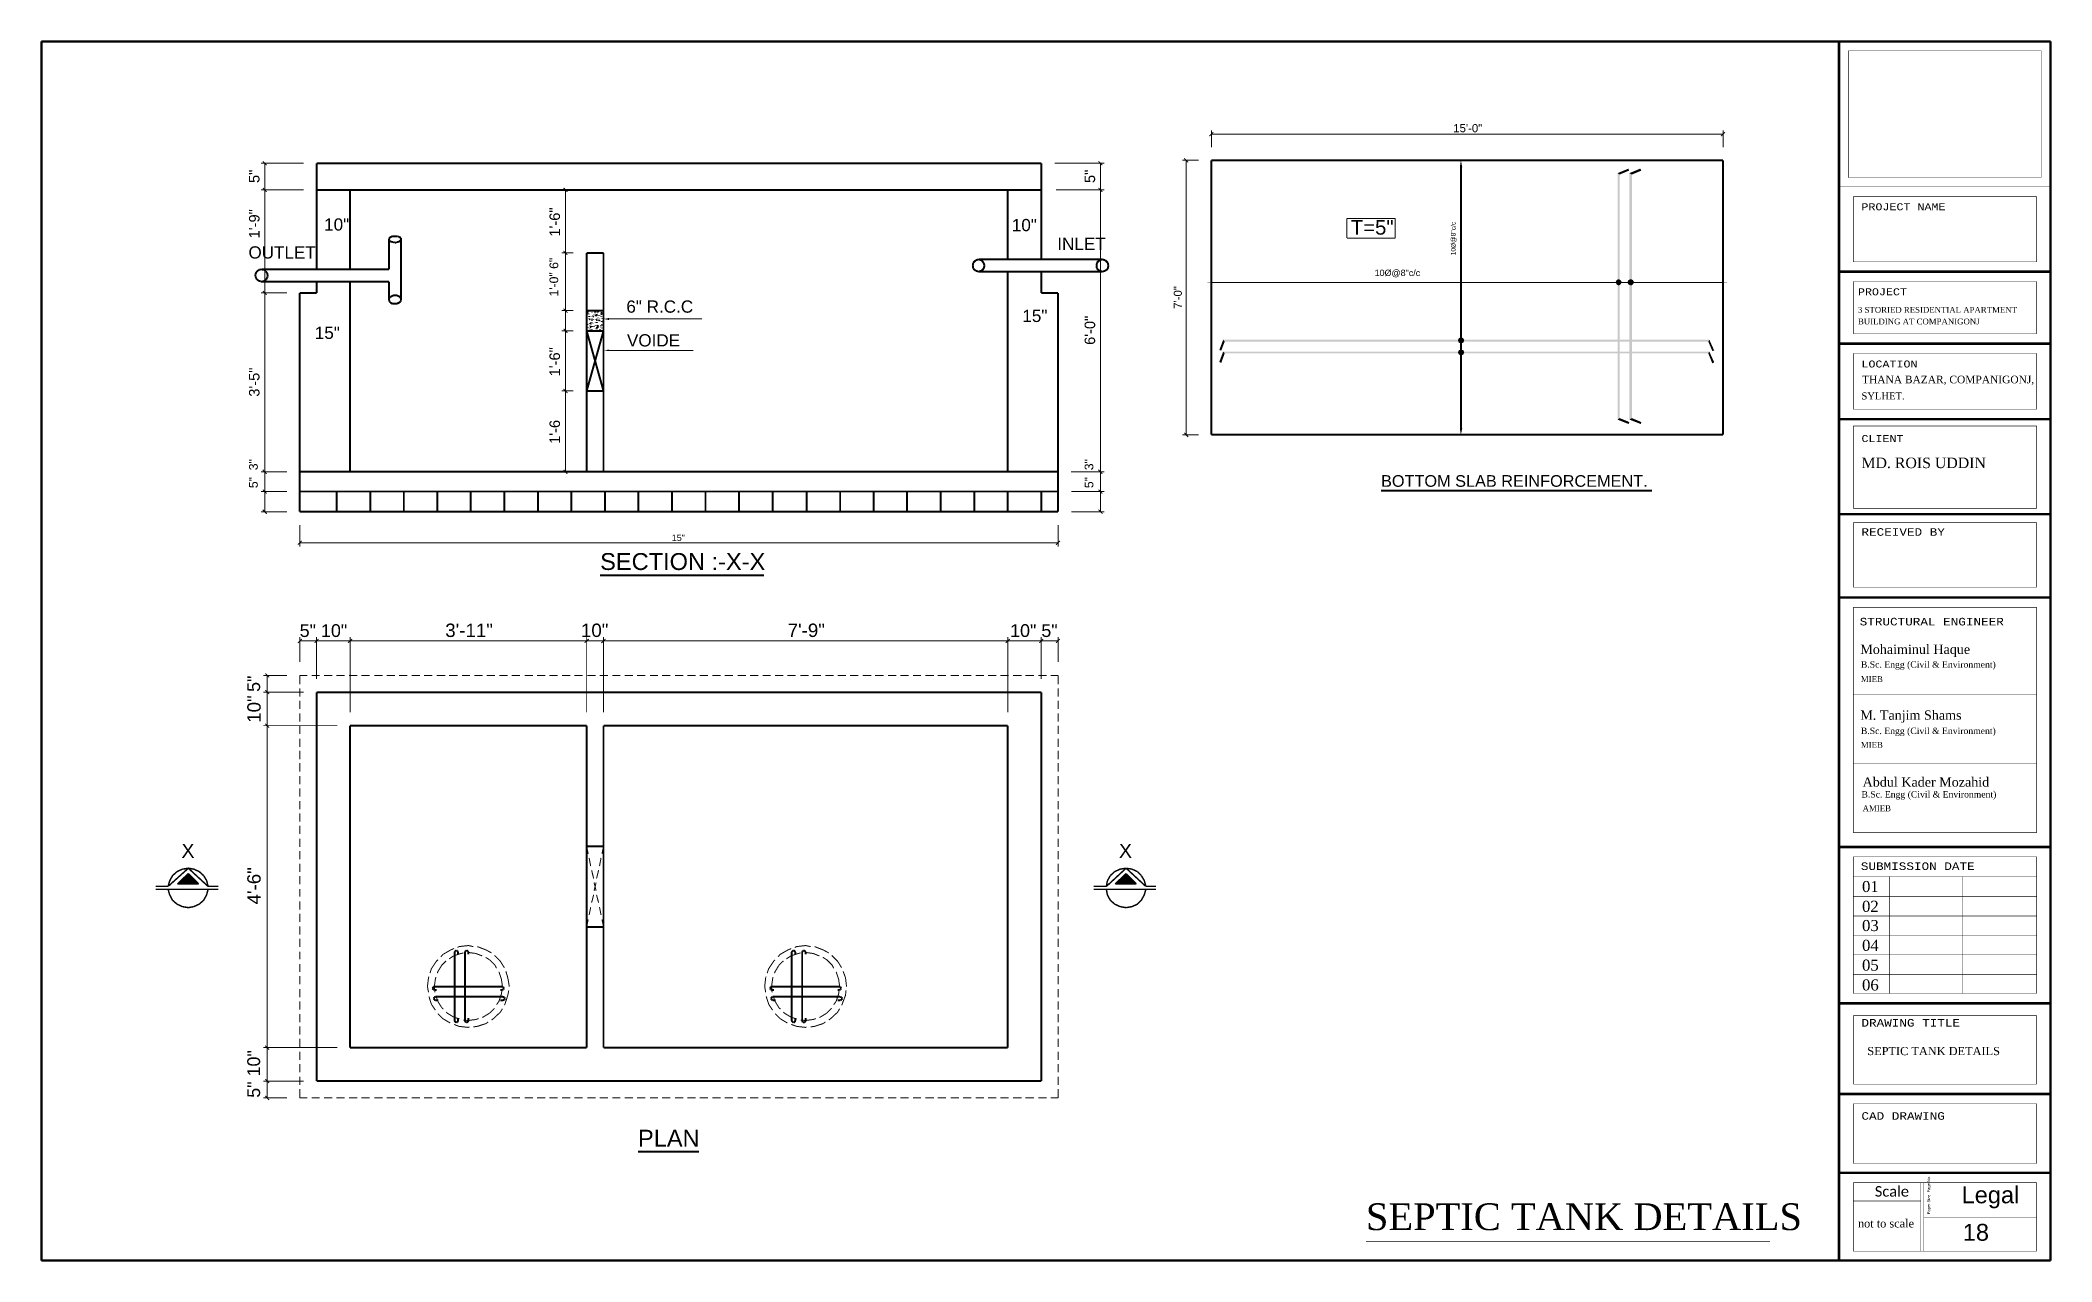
# Model space of a CAD drawing. Header units: millimetres. Extents: x 5 to 350, y 3 to 213.
import ezdxf

# ---------------------------------------------------------------- set-up
doc = ezdxf.new("R2010")
doc.units = ezdxf.units.MM
for name, color, linetype in [('H', 251, 'Continuous'), ('P', 255, 'Continuous'), ('T', 255, 'Continuous')]:
    doc.layers.add(name, color=color, linetype=linetype)
doc.styles.get("Standard").update_dxf_attribs({"font": 'arial.ttf'})

msp = doc.modelspace()

# ---------------------------------------------------------------- texts
at = {"layer": 'T', "attachment_point": 7}
for s, insert, char_height in [('{\\fArial|b0|i0|c0|p18;15\'-0"}', (247.7, 196.9), 1.4), ('{\\fCourier New|b0|i0|c0|p18;PROJECT NAME}', (317.8, 183.5), 1.2), ('{\\fArial|b0|i0|c0|p18;10"}', (53.8, 180), 2.1), ('{\\fArial|b0|i0|c0|p18;10"}', (171.9, 179.9), 2.1), ('{\\fArial|b0|i0|c0|p18;T=5"}', (230.1, 179.3), 2.5), ('{\\fArial|b0|i0|c0|p18;OUTLET}', (40.8, 175.2), 2.1), ('{\\fArial|b0|i0|c0|p18;INLET}', (179.7, 176.7), 2.1), ('{\\fArial|b0|i0|c0|p18;10Ø@8"c/c}', (234.2, 172), 1.1), ('{\\fCourier New|b0|i0|c0|p18;PROJECT}', (317.2, 168.9), 1.2), ('{\\fArial|b0|i0|c0|p18;6" R.C.C}', (105.7, 165.9), 2.1), ('{\\fArial|b0|i0|c0|p18;15"}', (173.7, 164.3), 2.1), ('{\\fBook Antiqua|b0|i0|c0|p18;3 STORIED RESIDENTIAL APARTMENT}', (317.2, 165.9), 1), ('{\\fArial|b0|i0|c0|p18;15"}', (52.2, 161.4), 2.1), ('{\\fBook Antiqua|b0|i0|c0|p18;BUILDING AT COMPANIGONJ}', (317.2, 163.9), 1), ('{\\fArial|b0|i0|c0|p18;VOIDE}', (105.8, 160.1), 2.1), ('{\\fCourier New|b0|i0|c0|p18;LOCATION}', (317.8, 156.5), 1.2), ('{\\fBook Antiqua|b0|i0|c0|p18;SYLHET.}', (317.8, 151), 1.2), ('{\\fBook Antiqua|b0|i0|c0|p18;THANA BAZAR, COMPANIGONJ,}', (317.9, 153.5), 1.3), ('{\\fCourier New|b0|i0|c0|p18;CLIENT}', (317.8, 143.7), 1.2), ('{\\fBook Antiqua|b0|i0|c0|p18;MD. ROIS UDDIN}', (317.8, 139.2), 1.8), ('{\\fArial|b0|i0|c0|p18;BOTTOM SLAB REINFORCEMENT.}', (235.3, 136), 2), ('{\\fArial|b0|i0|c0|p18;15"}', (113.5, 126.7), 1.1), ('{\\fCourier New|b0|i0|c0|p18;RECEIVED BY}', (317.8, 127.6), 1.3), ('{\\fArial|b0|i0|c0|p18;SECTION :-X-X}', (101.2, 121.7), 2.9), ('{\\fArial|b0|i0|c0|p18;5" 10"}', (49.6, 110.2), 2.2), ('{\\fArial|b0|i0|c0|p18;3\'-11"}', (74.6, 110.2), 2.3), ('{\\fArial|b0|i0|c0|p18;10"}', (97.9, 110.2), 2.3), ('{\\fArial|b0|i0|c0|p18;7\'-9"}', (133.4, 110.2), 2.3), ('{\\fArial|b0|i0|c0|p18;10" 5"}', (171.6, 110.2), 2.2), ('{\\fCourier New|b0|i0|c0|p18;STRUCTURAL ENGINEER}', (317.5, 112.2), 1.3), ('{\\fBook Antiqua|b0|i0|c0|p18;Mohaiminul Haque}', (317.6, 106.8), 1.6), ('{\\fBook Antiqua|b0|i0|c0|p18;B.Sc. Engg (Civil & Environment)}', (317.7, 104.6), 1.1), ('{\\fBook Antiqua|b0|i0|c0|p18;MIEB}', (317.7, 102.5), 1), ('{\\fBook Antiqua|b0|i0|c0|p18;M. Tanjim Shams}', (317.6, 95.5), 1.6), ('{\\fBook Antiqua|b0|i0|c0|p18;B.Sc. Engg (Civil & Environment)}', (317.7, 93.2), 1.1), ('{\\fBook Antiqua|b0|i0|c0|p18;MIEB}', (317.7, 91.2), 1), ('{\\fBook Antiqua|b0|i0|c0|p18;B.Sc. Engg (Civil & Environment)}', (317.8, 82.3), 1.1), ('{\\fBook Antiqua|b0|i0|c0|p18;Abdul Kader Mozahid}', (318, 84.5), 1.6), ('{\\fBook Antiqua|b0|i0|c0|p18;AMIEB}', (318, 80.3), 1), ('{\\fArial|b0|i0|c0|p18;X}', (29.3, 72.3), 2.4), ('{\\fArial|b0|i0|c0|p18;X}', (190.3, 72.3), 2.4), ('{\\fCourier New|b0|i0|c0|p18;SUBMISSION DATE}', (317.7, 70.2), 1.3), ('{\\fBook Antiqua|b0|i0|c0|p18;01}', (317.9, 66.4), 1.9), ('{\\fBook Antiqua|b0|i0|c0|p18;02}', (317.9, 63), 1.9), ('{\\fBook Antiqua|b0|i0|c0|p18;03}', (317.9, 59.7), 1.9), ('{\\fBook Antiqua|b0|i0|c0|p18;04}', (317.9, 56.3), 1.9), ('{\\fBook Antiqua|b0|i0|c0|p18;05}', (317.9, 52.9), 1.9), ('{\\fBook Antiqua|b0|i0|c0|p18;06}', (317.9, 49.5), 1.9), ('{\\fCourier New|b0|i0|c0|p18;DRAWING TITLE}', (317.8, 43.3), 1.3), ('{\\fBook Antiqua|b0|i0|c0|p18;SEPTIC TANK DETAILS}', (318.8, 38.4), 1.4), ('{\\fCourier New|b0|i0|c0|p18;CAD DRAWING}', (317.8, 27.3), 1.3), ('{\\fArial|b0|i0|c0|p18;PLAN}', (107.7, 22.7), 2.9), ('{\\fCalibri|b0|i0|c0|p18;Scale}', (320.1, 14.1), 1.8), ('{\\fArial|b0|i0|c0|p18;Legal}', (335, 12.1), 2.9), ('{\\fBook Antiqua|b0|i0|c0|p18;SEPTIC TANK DETAILS}', (232.7, 8.3), 4.6), ('{\\fBook Antiqua|b0|i0|c0|p18;not to scale}', (317.2, 8.8), 1.4), ('{\\fArial|b0|i0|c0|p18;18}', (335.2, 6.5), 2.9)]:
    msp.add_mtext(s, dxfattribs=dict(at, insert=insert, char_height=char_height))
at = {"layer": 'T', "attachment_point": 1, "rotation": 90}
for s, insert, char_height in [('{\\fArial|b0|i0|c0|p18;5"}', (40.9, 188.2), 1.8), ('{\\fArial|b0|i0|c0|p18;5"}', (184.4, 188.2), 1.8), ('{\\fArial|b0|i0|c0|p18;1\'-9"}', (40.9, 178.7), 1.8), ('{\\fArial|b0|i0|c0|p18;1\'-6"}', (92.5, 179), 1.8), ("{\\fArial|b0|i0|c0|p18;10Ø@8''c/c}", (247.3, 175.8), 0.8), ('{\\fArial|b0|i0|c0|p18;1\'-0" 6"}', (92.5, 168.7), 1.5), ('{\\fArial|b0|i0|c0|p18;7\'-0"}', (199.7, 166.6), 1.4), ('{\\fArial|b0|i0|c0|p18;6\'-0"}', (184.4, 160.4), 1.8), ('{\\fArial|b0|i0|c0|p18;1\'-6"}', (92.5, 155), 1.8), ('{\\fArial|b0|i0|c0|p18;3\'-5"}', (40.9, 151.5), 1.8), ("{\\fArial|b0|i0|c0|p18;1'-6}", (92.5, 143.4), 1.8), ('{\\fArial|b0|i0|c0|p18;5"  3"}', (40.9, 135.8), 1.5), ('{\\fArial|b0|i0|c0|p18;5"  3"}', (184.4, 135.8), 1.5), ('{\\fArial|b0|i0|c0|p18;5"}', (40.6, 100.8), 2.2), ('{\\fArial|b0|i0|c0|p18;10"}', (40.6, 95.5), 2.3), ('{\\fArial|b0|i0|c0|p18;4\'-6"}', (40.6, 64.3), 2.3), ('{\\fArial|b0|i0|c0|p18;5" 10"}', (40.6, 31.1), 2.2), ('{\\fArial Narrow|b0|i0|c0|p18;Paper Size  Page No.}', (329.1, 11.1), 0.5)]:
    msp.add_mtext(s, dxfattribs=dict(at, insert=insert, char_height=char_height))

# ---------------------------------------------------------------- hatches: boundary and pattern name
at = {"layer": 'H', "linetype": 'Continuous'}
for points in [[(248.832, 190.923), (249.008, 192.105), (249.255, 190.923), (248.832, 190.923)], [(276.26, 189.653), (275.925, 189.9), (277.795, 190.676), (276.26, 189.653)], [(276.26, 189.653), (277.795, 190.676), (277.883, 190.324), (276.26, 189.653)], [(278.377, 189.653), (277.954, 189.9), (279.823, 190.676), (278.377, 189.653)], [(278.377, 189.653), (279.823, 190.676), (280, 190.324), (278.377, 189.653)], [(275.925, 147.567), (275.925, 189.9), (276.26, 147.832), (275.925, 147.567)], [(276.26, 147.832), (275.925, 189.9), (276.26, 189.653), (276.26, 147.832)], [(277.954, 147.567), (277.954, 189.9), (278.377, 147.832), (277.954, 147.567)], [(278.377, 147.832), (277.954, 189.9), (278.377, 189.653), (278.377, 147.832)], [(275.59, 171.115), (275.766, 171.538), (276.102, 171.115), (275.59, 171.115)], [(275.59, 171.203), (275.766, 171.538), (276.102, 171.203), (275.59, 171.203)], [(275.766, 170.78), (275.59, 171.203), (276.102, 171.203), (275.766, 170.78)], [(275.766, 170.78), (275.59, 171.115), (276.102, 171.115), (275.766, 170.78)], [(276.102, 171.203), (275.766, 171.538), (276.102, 171.697), (276.102, 171.203)], [(276.102, 171.115), (275.766, 171.538), (276.102, 171.626), (276.102, 171.115)], [(276.102, 170.603), (275.766, 170.78), (276.102, 171.203), (276.102, 170.603)], [(276.102, 170.603), (275.766, 170.78), (276.102, 171.115), (276.102, 170.603)], [(276.102, 171.203), (276.102, 171.697), (276.437, 171.538), (276.102, 171.203)], [(276.102, 171.115), (276.102, 171.626), (276.437, 171.538), (276.102, 171.115)], [(276.102, 171.115), (276.437, 171.538), (276.613, 171.115), (276.102, 171.115)], [(276.102, 171.203), (276.437, 171.538), (276.613, 171.203), (276.102, 171.203)], [(276.102, 170.603), (276.102, 171.203), (276.437, 170.78), (276.102, 170.603)], [(276.437, 170.78), (276.102, 171.203), (276.613, 171.203), (276.437, 170.78)], [(276.102, 170.603), (276.102, 171.115), (276.437, 170.78), (276.102, 170.603)], [(276.437, 170.78), (276.102, 171.115), (276.613, 171.115), (276.437, 170.78)], [(277.618, 171.203), (277.795, 171.538), (278.218, 171.203), (277.618, 171.203)], [(277.618, 171.115), (277.795, 171.538), (278.218, 171.115), (277.618, 171.115)], [(277.795, 170.78), (277.618, 171.203), (278.218, 171.203), (277.795, 170.78)], [(277.795, 170.78), (277.618, 171.115), (278.218, 171.115), (277.795, 170.78)], [(278.218, 171.203), (277.795, 171.538), (278.218, 171.697), (278.218, 171.203)], [(278.218, 171.115), (277.795, 171.538), (278.218, 171.626), (278.218, 171.115)], [(278.218, 170.603), (277.795, 170.78), (278.218, 171.203), (278.218, 170.603)], [(278.218, 170.603), (277.795, 170.78), (278.218, 171.115), (278.218, 170.603)], [(278.218, 171.203), (278.218, 171.697), (278.553, 171.538), (278.218, 171.203)], [(278.218, 171.115), (278.218, 171.626), (278.553, 171.538), (278.218, 171.115)], [(278.218, 171.203), (278.553, 171.538), (278.73, 171.203), (278.218, 171.203)], [(278.218, 171.115), (278.553, 171.538), (278.73, 171.115), (278.218, 171.115)], [(278.218, 170.603), (278.218, 171.203), (278.553, 170.78), (278.218, 170.603)], [(278.553, 170.78), (278.218, 171.203), (278.73, 171.203), (278.553, 170.78)], [(278.218, 170.603), (278.218, 171.115), (278.553, 170.78), (278.218, 170.603)], [(278.553, 170.78), (278.218, 171.115), (278.73, 171.115), (278.553, 170.78)], [(102.694, 164.677), (101.776, 164.853), (102.694, 165.012), (102.694, 164.677)], [(102.694, 159.35), (101.776, 159.42), (102.694, 159.597), (102.694, 159.35)], [(207.857, 159.42), (207.522, 159.508), (208.192, 161.29), (207.857, 159.42)], [(207.857, 157.304), (207.522, 157.48), (208.192, 159.262), (207.857, 157.304)], [(207.857, 159.42), (208.192, 161.29), (208.456, 160.955), (207.857, 159.42)], [(207.857, 157.304), (208.192, 159.262), (208.456, 158.926), (207.857, 157.304)], [(208.456, 160.955), (208.192, 161.29), (291.677, 161.29), (208.456, 160.955)], [(208.456, 158.926), (208.192, 159.262), (291.677, 159.262), (208.456, 158.926)], [(208.456, 160.955), (291.677, 161.29), (291.5, 160.955), (208.456, 160.955)], [(208.456, 158.926), (291.677, 159.262), (291.5, 158.926), (208.456, 158.926)], [(248.497, 161.202), (248.673, 161.537), (249.008, 161.202), (248.497, 161.202)], [(248.497, 161.202), (248.673, 161.537), (249.008, 161.202), (248.497, 161.202)], [(248.673, 160.778), (248.497, 161.202), (249.008, 161.202), (248.673, 160.778)], [(248.673, 160.778), (248.497, 161.202), (249.008, 161.202), (248.673, 160.778)], [(248.497, 159.085), (248.673, 159.508), (249.008, 159.085), (248.497, 159.085)], [(248.497, 159.085), (248.673, 159.508), (249.008, 159.085), (248.497, 159.085)], [(248.673, 158.75), (248.497, 159.085), (249.008, 159.085), (248.673, 158.75)], [(248.673, 158.75), (248.497, 159.085), (249.008, 159.085), (248.673, 158.75)], [(249.008, 161.202), (248.673, 161.537), (249.008, 161.713), (249.008, 161.202)], [(249.008, 161.202), (248.673, 161.537), (249.008, 161.713), (249.008, 161.202)], [(249.008, 160.69), (248.673, 160.778), (249.008, 161.202), (249.008, 160.69)], [(249.008, 160.69), (248.673, 160.778), (249.008, 161.202), (249.008, 160.69)], [(249.008, 159.085), (248.673, 159.508), (249.008, 159.597), (249.008, 159.085)], [(249.008, 159.085), (248.673, 159.508), (249.008, 159.597), (249.008, 159.085)], [(249.008, 158.574), (248.673, 158.75), (249.008, 159.085), (249.008, 158.574)], [(249.008, 158.574), (248.673, 158.75), (249.008, 159.085), (249.008, 158.574)], [(249.008, 161.202), (249.008, 161.713), (249.432, 161.537), (249.008, 161.202)], [(249.008, 161.202), (249.008, 161.713), (249.343, 161.537), (249.008, 161.202)], [(249.008, 161.202), (249.432, 161.537), (249.59, 161.202), (249.008, 161.202)], [(249.008, 161.202), (249.343, 161.537), (249.52, 161.202), (249.008, 161.202)], [(249.008, 160.69), (249.008, 161.202), (249.432, 160.778), (249.008, 160.69)], [(249.432, 160.778), (249.008, 161.202), (249.59, 161.202), (249.432, 160.778)], [(249.008, 160.69), (249.008, 161.202), (249.343, 160.778), (249.008, 160.69)], [(249.343, 160.778), (249.008, 161.202), (249.52, 161.202), (249.343, 160.778)], [(249.008, 159.085), (249.008, 159.597), (249.343, 159.508), (249.008, 159.085)], [(249.008, 159.085), (249.008, 159.597), (249.432, 159.508), (249.008, 159.085)], [(249.008, 159.085), (249.343, 159.508), (249.52, 159.085), (249.008, 159.085)], [(249.008, 159.085), (249.432, 159.508), (249.59, 159.085), (249.008, 159.085)], [(249.008, 158.574), (249.008, 159.085), (249.343, 158.75), (249.008, 158.574)], [(249.343, 158.75), (249.008, 159.085), (249.52, 159.085), (249.343, 158.75)], [(249.008, 158.574), (249.008, 159.085), (249.432, 158.75), (249.008, 158.574)], [(249.432, 158.75), (249.008, 159.085), (249.59, 159.085), (249.432, 158.75)], [(292.523, 159.42), (291.5, 160.955), (291.677, 161.29), (292.523, 159.42)], [(292.188, 159.35), (291.5, 160.955), (292.523, 159.42), (292.188, 159.35)], [(292.523, 157.392), (291.5, 158.926), (291.677, 159.262), (292.523, 157.392)], [(292.188, 157.233), (291.5, 158.926), (292.523, 157.392), (292.188, 157.233)], [(249.008, 144.956), (248.832, 146.05), (249.255, 146.05), (249.008, 144.956)], [(277.954, 147.144), (275.925, 147.567), (276.26, 147.832), (277.954, 147.144)], [(277.795, 146.808), (275.925, 147.567), (277.954, 147.144), (277.795, 146.808)], [(280, 147.144), (277.954, 147.567), (278.377, 147.832), (280, 147.144)], [(279.912, 146.808), (277.954, 147.567), (280, 147.144), (279.912, 146.808)], [(28.61, 67.822), (30.48, 69.603), (32.262, 67.822), (28.61, 67.822)], [(189.653, 67.822), (191.523, 69.603), (193.287, 67.822), (189.653, 67.822)]]:
    msp.add_hatch(color=256, dxfattribs=at).paths.add_polyline_path(points)

# ---------------------------------------------------------------- linework, layer by layer
at = {"layer": 'P'}
for points, const_width in [([(5.256, 212.513), (350.273, 212.513)], 0.423), ([(5.256, 3.14), (5.256, 212.513)], 0.423), ([(5.256, 212.513), (5.256, 212.513)], 0.423), ([(5.256, 212.513), (350.273, 212.513)], 0.423), ([(5.256, 3.14), (5.256, 212.513)], 0.423), ([(5.256, 212.513), (5.256, 212.513)], 0.423), ([(313.937, 3.14), (313.937, 212.513)], 0.423), ([(313.937, 212.513), (350.273, 212.513)], 0.423), ([(313.937, 3.14), (313.937, 212.513)], 0.423), ([(313.937, 212.513), (350.273, 212.513)], 0.423), ([(313.937, 187.537), (313.937, 212.513)], 0.085), ([(313.937, 212.513), (350.273, 212.513)], 0.085), ([(313.937, 187.537), (313.937, 212.513)], 0.085), ([(313.937, 212.513), (350.273, 212.513)], 0.085), ([(313.937, 187.537), (313.937, 212.513)], 0.085), ([(313.937, 212.513), (350.273, 212.513)], 0.085), ([(313.937, 187.537), (313.937, 212.513)], 0.085), ([(313.937, 212.513), (350.273, 212.513)], 0.085), ([(315.56, 189.142), (315.56, 210.908)], 0.085), ([(315.56, 210.908), (348.65, 210.908)], 0.085), ([(348.65, 210.908), (348.65, 189.142)], 0.085), ([(350.273, 212.513), (350.273, 3.14)], 0.423), ([(350.273, 212.513), (350.273, 3.14)], 0.423), ([(350.273, 212.513), (350.273, 3.14)], 0.423), ([(350.273, 212.513), (350.273, 3.14)], 0.423), ([(350.273, 212.513), (350.273, 187.537)], 0.085), ([(350.273, 212.513), (350.273, 187.537)], 0.085), ([(350.273, 212.513), (350.273, 187.537)], 0.085), ([(350.273, 212.513), (350.273, 187.537)], 0.085), ([(206.498, 196.938), (205.828, 196.25)], 0.169), ([(206.163, 194.31), (206.163, 197.273)], 0.169), ([(293.705, 196.25), (294.393, 196.938)], 0.169), ([(294.04, 194.31), (294.04, 197.273)], 0.169), ([(206.163, 196.603), (294.04, 196.603)], 0.169), ([(50.288, 191.594), (42.933, 191.594)], 0.169), ([(43.938, 191.258), (43.268, 191.946)], 0.169), ([(43.603, 187.025), (43.603, 191.594)], 0.169), ([(52.493, 191.594), (176.953, 191.594)], 0.339), ([(52.493, 187.025), (52.493, 191.594)], 0.339), ([(176.953, 187.025), (176.953, 191.594)], 0.339), ([(179.246, 191.594), (187.784, 191.594)], 0.169), ([(187.448, 191.258), (186.778, 191.946)], 0.169), ([(187.113, 187.025), (187.113, 191.594)], 0.169), ([(203.958, 192.105), (201.172, 192.105)], 0.169), ([(202.177, 191.77), (201.507, 192.44)], 0.169), ([(201.842, 144.956), (201.842, 192.105)], 0.169), ([(206.163, 192.105), (294.04, 192.105)], 0.339), ([(206.163, 144.956), (206.163, 192.105)], 0.339), ([(249.008, 146.05), (249.008, 190.923)], 0.339), ([(251.284, 192.105), (249.678, 192.105)], 0.339), ([(294.04, 192.105), (294.04, 144.956)], 0.339), ([(50.288, 187.025), (42.933, 187.025)], 0.169), ([(50.288, 187.025), (42.933, 187.025)], 0.169), ([(43.268, 187.36), (43.938, 186.69)], 0.169), ([(43.938, 186.69), (43.268, 187.36)], 0.169), ([(43.603, 169.333), (43.603, 187.025)], 0.169), ([(52.493, 187.025), (176.953, 187.025)], 0.339), ([(52.493, 187.025), (52.493, 173.39)], 0.339), ([(58.244, 187.025), (58.244, 173.39)], 0.339), ([(93.045, 187.025), (94.58, 187.025)], 0.169), ([(95.585, 186.69), (94.915, 187.36)], 0.169), ([(95.25, 176.195), (95.25, 187.025)], 0.169), ([(171.203, 187.025), (171.203, 175.084)], 0.339), ([(176.953, 187.025), (176.953, 175.084)], 0.339), ([(179.493, 187.025), (187.784, 187.025)], 0.169), ([(179.493, 187.025), (187.784, 187.025)], 0.169), ([(187.448, 186.69), (186.778, 187.36)], 0.169), ([(186.778, 187.36), (187.448, 186.69)], 0.169), ([(187.113, 138.606), (187.113, 187.025)], 0.169), ([(350.273, 187.537), (313.937, 187.537)], 0.085), ([(350.273, 187.537), (313.937, 187.537)], 0.085), ([(350.273, 187.537), (313.937, 187.537)], 0.085), ([(348.65, 189.142), (315.56, 189.142)], 0.085), ([(347.892, 187.537), (316.406, 187.537)], 0.085), ([(348.65, 189.142), (348.65, 189.142)], 0.085), ([(313.937, 3.14), (313.937, 185.085)], 0.085), ([(313.937, 3.14), (313.937, 185.085)], 0.085), ([(316.406, 174.66), (316.406, 185.843)], 0.085), ([(316.406, 174.66), (316.406, 185.843)], 0.085), ([(316.406, 185.843), (347.892, 185.843)], 0.085), ([(347.892, 185.843), (347.892, 174.66)], 0.085), ([(347.892, 185.843), (347.892, 174.66)], 0.085), ([(347.892, 185.843), (347.892, 185.843)], 0.085), ([(350.273, 185.085), (350.273, 3.14)], 0.085), ([(350.273, 185.085), (350.273, 3.14)], 0.085), ([(229.447, 182.122), (237.737, 182.122)], 0.169), ([(229.447, 178.735), (229.447, 182.122)], 0.169), ([(229.447, 182.122), (229.447, 182.122)], 0.169), ([(237.737, 182.122), (237.737, 178.735)], 0.169), ([(65.017, 178.735), (64.946, 178.647)], 0.339), ([(64.946, 178.647), (64.946, 178.558)], 0.339), ([(64.946, 178.558), (64.946, 173.39)], 0.339), ([(64.946, 178.558), (64.946, 178.47)], 0.339), ([(64.946, 178.558), (64.946, 178.558)], 0.339), ([(64.946, 178.47), (65.017, 178.312)], 0.339), ([(65.105, 178.823), (65.017, 178.735)], 0.339), ([(65.017, 178.312), (65.105, 178.223)], 0.339), ([(65.193, 178.894), (65.105, 178.823)], 0.339), ([(65.105, 178.223), (65.193, 178.135)], 0.339), ([(65.37, 178.982), (65.193, 178.894)], 0.339), ([(65.193, 178.135), (65.37, 178.135)], 0.339), ([(65.528, 179.07), (65.37, 178.982)], 0.339), ([(65.37, 178.135), (65.528, 178.047)], 0.339), ([(65.705, 179.07), (65.528, 179.07)], 0.339), ([(65.528, 178.047), (65.705, 178.047)], 0.339), ([(65.952, 179.07), (65.705, 179.07)], 0.339), ([(65.705, 178.047), (65.952, 177.976)], 0.339), ([(66.128, 179.07), (65.952, 179.07)], 0.339), ([(65.952, 177.976), (66.128, 177.976)], 0.339), ([(66.287, 179.07), (66.128, 179.07)], 0.339), ([(66.128, 177.976), (66.287, 178.047)], 0.339), ([(66.463, 178.982), (66.287, 179.07)], 0.339), ([(66.287, 178.047), (66.463, 178.047)], 0.339), ([(66.64, 178.982), (66.463, 178.982)], 0.339), ([(66.463, 178.047), (66.64, 178.135)], 0.339), ([(66.798, 178.894), (66.64, 178.982)], 0.339), ([(66.64, 178.135), (66.798, 178.223)], 0.339), ([(66.887, 178.823), (66.798, 178.894)], 0.339), ([(66.798, 178.223), (66.887, 178.312)], 0.339), ([(66.975, 178.735), (66.887, 178.823)], 0.339), ([(66.887, 178.312), (66.975, 178.4)], 0.339), ([(66.975, 178.558), (66.975, 178.735)], 0.339), ([(66.975, 168.152), (66.975, 178.558)], 0.339), ([(66.975, 178.47), (66.975, 178.558)], 0.339), ([(66.975, 178.4), (66.975, 178.47)], 0.339), ([(96.608, 176.195), (94.58, 176.195)], 0.169), ([(96.608, 176.195), (94.58, 176.195)], 0.169), ([(94.915, 176.53), (95.585, 175.86)], 0.169), ([(95.585, 175.86), (94.915, 176.53)], 0.169), ([(95.25, 166.282), (95.25, 176.195)], 0.169), ([(98.884, 176.195), (98.884, 138.606)], 0.339), ([(101.776, 176.195), (98.884, 176.195)], 0.339), ([(101.776, 176.195), (101.776, 138.606)], 0.339), ([(237.737, 178.735), (229.447, 178.735)], 0.169), ([(42.086, 172.72), (41.998, 172.544)], 0.339), ([(42.157, 172.896), (42.086, 172.72)], 0.339), ([(42.333, 173.055), (42.157, 172.896)], 0.339), ([(42.51, 173.232), (42.333, 173.055)], 0.339), ([(42.668, 173.32), (42.51, 173.232)], 0.339), ([(42.845, 173.32), (42.668, 173.32)], 0.339), ([(43.004, 173.39), (42.845, 173.32)], 0.339), ([(43.004, 173.39), (64.946, 173.39)], 0.339), ([(43.268, 173.32), (43.004, 173.39)], 0.339), ([(43.004, 173.39), (43.004, 173.39)], 0.339), ([(43.427, 173.32), (43.268, 173.32)], 0.339), ([(43.603, 173.232), (43.427, 173.32)], 0.339), ([(43.78, 173.055), (43.603, 173.232)], 0.339), ([(43.85, 172.896), (43.78, 173.055)], 0.339), ([(44.027, 172.72), (43.85, 172.896)], 0.339), ([(44.027, 172.544), (44.027, 172.72)], 0.339), ([(165.276, 174.502), (165.188, 173.99)], 0.339), ([(165.188, 173.99), (165.276, 173.478)], 0.339), ([(165.7, 174.925), (165.276, 174.502)], 0.339), ([(165.276, 173.478), (165.7, 173.143)], 0.339), ([(166.194, 175.084), (165.7, 174.925)], 0.339), ([(165.7, 173.143), (166.194, 172.967)], 0.339), ([(166.705, 174.925), (166.194, 175.084)], 0.339), ([(166.194, 175.084), (187.448, 175.084)], 0.339), ([(166.194, 172.967), (166.705, 173.143)], 0.339), ([(166.194, 172.967), (187.448, 172.967)], 0.339), ([(167.04, 174.502), (166.705, 174.925)], 0.339), ([(166.705, 173.143), (167.04, 173.478)], 0.339), ([(167.217, 173.99), (167.04, 174.502)], 0.339), ([(167.04, 173.478), (167.217, 173.99)], 0.339), ([(167.217, 173.99), (167.217, 173.99)], 0.339), ([(171.203, 172.967), (171.203, 138.606)], 0.339), ([(176.953, 169.333), (176.953, 172.967)], 0.339), ([(186.514, 174.502), (186.443, 173.99)], 0.339), ([(186.443, 173.99), (186.514, 173.478)], 0.339), ([(186.937, 174.925), (186.514, 174.502)], 0.339), ([(186.514, 173.478), (186.937, 173.143)], 0.339), ([(187.448, 175.084), (186.937, 174.925)], 0.339), ([(186.937, 173.143), (187.448, 172.967)], 0.339), ([(187.96, 174.925), (187.448, 175.084)], 0.339), ([(187.448, 172.967), (187.96, 173.143)], 0.339), ([(188.383, 174.502), (187.96, 174.925)], 0.339), ([(187.96, 173.143), (188.383, 173.478)], 0.339), ([(188.472, 173.99), (188.383, 174.502)], 0.339), ([(188.383, 173.478), (188.472, 173.99)], 0.339), ([(188.472, 173.99), (188.472, 173.99)], 0.339), ([(313.937, 172.967), (350.273, 172.967)], 0.423), ([(347.892, 174.66), (316.406, 174.66)], 0.085), ([(347.892, 174.66), (316.406, 174.66)], 0.085), ([(41.998, 172.544), (41.998, 172.385)], 0.339), ([(41.998, 172.385), (41.998, 172.208)], 0.339), ([(41.998, 172.208), (42.086, 171.962)], 0.339), ([(42.086, 171.962), (42.157, 171.785)], 0.339), ([(42.157, 171.785), (42.245, 171.626)], 0.339), ([(42.245, 171.626), (42.422, 171.538)], 0.339), ([(42.422, 171.538), (42.58, 171.362)], 0.339), ([(42.58, 171.362), (42.757, 171.362)], 0.339), ([(42.757, 171.362), (42.933, 171.274)], 0.339), ([(42.933, 171.274), (43.18, 171.274)], 0.339), ([(43.004, 171.274), (64.946, 171.274)], 0.339), ([(47.413, 169.333), (42.933, 169.333)], 0.169), ([(47.413, 169.333), (42.933, 169.333)], 0.169), ([(43.18, 171.274), (43.356, 171.362)], 0.339), ([(43.938, 168.998), (43.268, 169.668)], 0.169), ([(43.268, 169.668), (43.938, 168.998)], 0.169), ([(43.356, 171.362), (43.515, 171.362)], 0.339), ([(43.515, 171.362), (43.692, 171.538)], 0.339), ([(43.603, 138.606), (43.603, 169.333)], 0.169), ([(43.692, 171.538), (43.85, 171.626)], 0.339), ([(43.85, 171.626), (43.938, 171.785)], 0.339), ([(43.938, 171.785), (44.027, 171.962)], 0.339), ([(44.115, 172.385), (44.027, 172.544)], 0.339), ([(44.027, 171.962), (44.115, 172.208)], 0.339), ([(44.115, 172.208), (44.115, 172.385)], 0.339), ([(52.493, 169.333), (49.618, 169.333)], 0.339), ([(49.618, 169.333), (49.618, 154.182)], 0.339), ([(52.493, 171.274), (52.493, 169.333)], 0.339), ([(58.244, 171.274), (58.244, 138.606)], 0.339), ([(64.946, 168.152), (64.946, 171.274)], 0.339), ([(179.828, 169.333), (176.953, 169.333)], 0.339), ([(179.828, 154.182), (179.828, 169.333)], 0.339), ([(206.834, 171.115), (205.493, 171.115)], 0.085), ([(206.163, 171.203), (206.075, 171.203)], 0.085), ([(206.075, 171.115), (206.163, 171.115)], 0.085), ([(206.163, 170.427), (206.163, 171.785)], 0.085), ([(206.252, 171.203), (206.163, 171.203)], 0.085), ([(206.163, 171.115), (206.163, 171.027)], 0.085), ([(206.252, 171.027), (206.163, 171.115)], 0.085), ([(206.252, 171.115), (206.252, 171.203)], 0.085), ([(293.882, 171.115), (206.34, 171.115)], 0.169), ([(293.37, 171.115), (294.728, 171.115)], 0.085), ([(293.97, 171.203), (293.97, 171.274)], 0.085), ([(293.97, 171.115), (293.97, 171.027)], 0.085), ([(294.04, 171.785), (294.04, 170.427)], 0.085), ([(294.04, 171.203), (294.04, 171.274)], 0.085), ([(294.128, 171.203), (294.04, 171.115)], 0.085), ([(294.04, 171.027), (294.04, 171.115)], 0.085), ([(294.04, 171.115), (294.128, 171.115)], 0.085), ([(316.406, 162.313), (316.406, 171.274)], 0.085), ([(316.406, 162.313), (316.406, 171.274)], 0.085), ([(347.892, 171.274), (316.406, 171.274)], 0.085), ([(347.892, 171.274), (347.892, 162.313)], 0.085), ([(347.892, 171.274), (347.892, 162.313)], 0.085), ([(65.017, 168.487), (64.946, 168.31)], 0.339), ([(64.946, 168.31), (64.946, 168.152)], 0.339), ([(64.946, 168.152), (64.946, 168.063)], 0.339), ([(64.946, 168.063), (65.017, 167.887)], 0.339), ([(65.105, 168.575), (65.017, 168.487)], 0.339), ([(65.017, 167.887), (65.105, 167.816)], 0.339), ([(65.193, 168.663), (65.105, 168.575)], 0.339), ([(65.105, 167.816), (65.193, 167.64)], 0.339), ([(65.37, 168.734), (65.193, 168.663)], 0.339), ([(65.193, 167.64), (65.37, 167.552)], 0.339), ([(65.528, 168.822), (65.37, 168.734)], 0.339), ([(65.37, 167.552), (65.528, 167.464)], 0.339), ([(65.705, 168.91), (65.528, 168.822)], 0.339), ([(65.528, 167.464), (65.705, 167.464)], 0.339), ([(65.952, 168.91), (65.705, 168.91)], 0.339), ([(65.705, 167.464), (65.952, 167.464)], 0.339), ([(66.128, 168.91), (65.952, 168.91)], 0.339), ([(65.952, 167.464), (66.128, 167.464)], 0.339), ([(66.287, 168.91), (66.128, 168.91)], 0.339), ([(66.128, 167.464), (66.287, 167.464)], 0.339), ([(66.463, 168.822), (66.287, 168.91)], 0.339), ([(66.287, 167.464), (66.463, 167.552)], 0.339), ([(66.64, 168.734), (66.463, 168.822)], 0.339), ([(66.463, 167.552), (66.64, 167.64)], 0.339), ([(66.798, 168.663), (66.64, 168.734)], 0.339), ([(66.64, 167.64), (66.798, 167.728)], 0.339), ([(66.887, 168.487), (66.798, 168.663)], 0.339), ([(66.798, 167.728), (66.887, 167.816)], 0.339), ([(66.975, 168.398), (66.887, 168.487)], 0.339), ([(66.887, 167.816), (66.975, 167.975)], 0.339), ([(66.975, 168.24), (66.975, 168.398)], 0.339), ([(66.975, 168.152), (66.975, 168.24)], 0.339), ([(66.975, 167.975), (66.975, 168.152)], 0.339), ([(96.608, 166.282), (94.58, 166.282)], 0.169), ([(96.608, 166.282), (94.58, 166.282)], 0.169), ([(94.915, 166.617), (95.585, 165.947)], 0.169), ([(95.585, 165.947), (94.915, 166.617)], 0.169), ([(95.25, 162.807), (95.25, 166.282)], 0.169), ([(98.884, 166.282), (101.776, 166.282)], 0.339), ([(98.884, 166.035), (99.06, 166.035)], 0.339), ([(98.884, 166.035), (98.972, 165.947)], 0.339), ([(98.972, 165.947), (99.06, 166.035)], 0.339), ([(98.972, 165.77), (98.972, 165.858)], 0.339), ([(99.06, 166.123), (99.148, 166.194)], 0.339), ([(99.06, 166.123), (99.148, 166.123)], 0.339), ([(99.148, 166.123), (99.148, 166.194)], 0.339), ([(99.148, 165.77), (99.148, 165.858)], 0.339), ([(99.818, 165.858), (99.818, 165.947)], 0.339), ([(99.818, 165.858), (99.818, 165.947)], 0.339), ([(100.242, 166.035), (100.33, 166.123)], 0.339), ([(100.242, 166.035), (100.418, 165.947)], 0.339), ([(100.418, 165.947), (100.33, 166.123)], 0.339), ([(100.506, 165.523), (100.577, 165.7)], 0.339), ([(100.577, 165.7), (100.665, 165.523)], 0.339), ([(100.753, 165.947), (100.753, 166.035)], 0.339), ([(100.842, 166.035), (100.842, 166.123)], 0.339), ([(101.353, 166.123), (101.353, 166.194)], 0.339), ([(101.353, 165.858), (101.512, 165.947)], 0.339), ([(101.353, 165.858), (101.424, 165.77)], 0.339), ([(101.424, 165.77), (101.512, 165.947)], 0.339), ([(101.424, 165.612), (101.424, 165.7)], 0.339), ([(101.512, 165.858), (101.6, 165.947)], 0.339), ([(101.512, 165.858), (101.6, 165.858)], 0.339), ([(101.6, 166.123), (101.6, 166.194)], 0.339), ([(101.6, 165.858), (101.6, 165.947)], 0.339), ([(96.608, 162.807), (94.58, 162.807)], 0.169), ([(96.608, 162.807), (94.58, 162.807)], 0.169), ([(95.585, 162.472), (94.915, 163.16)], 0.169), ([(94.915, 163.16), (95.585, 162.472)], 0.169), ([(95.25, 152.488), (95.25, 162.807)], 0.169), ([(98.884, 165.188), (98.884, 165.276)], 0.339), ([(98.884, 164.588), (98.884, 164.677)], 0.339), ([(98.884, 163.918), (98.972, 164.006)], 0.339), ([(98.884, 163.83), (98.972, 163.83)], 0.339), ([(98.884, 163.495), (98.884, 163.583)], 0.339), ([(101.776, 152.488), (98.884, 162.807)], 0.339), ([(101.776, 162.807), (98.884, 152.488)], 0.339), ([(98.884, 162.807), (101.776, 162.807)], 0.339), ([(98.972, 163.83), (98.972, 164.006)], 0.339), ([(99.06, 163.318), (99.06, 163.407)], 0.339), ([(99.148, 162.807), (99.148, 162.895)], 0.339), ([(99.148, 162.807), (99.236, 162.807)], 0.339), ([(99.236, 165.523), (99.236, 165.612)], 0.339), ([(99.236, 162.807), (99.236, 162.895)], 0.339), ([(99.307, 165.188), (99.307, 165.276)], 0.339), ([(99.307, 164.765), (99.395, 164.924)], 0.339), ([(99.307, 164.765), (99.395, 164.765)], 0.339), ([(99.395, 165.276), (99.395, 165.347)], 0.339), ([(99.395, 164.765), (99.395, 164.924)], 0.339), ([(99.395, 164.077), (99.395, 164.165)], 0.339), ([(99.395, 163.072), (99.395, 163.16)], 0.339), ([(99.483, 164.077), (99.66, 164.077)], 0.339), ([(99.483, 164.077), (99.572, 164.006)], 0.339), ([(99.483, 164.006), (99.483, 164.077)], 0.339), ([(99.483, 163.742), (99.483, 163.83)], 0.339), ([(99.483, 163.495), (99.572, 163.583)], 0.339), ([(99.483, 163.495), (99.66, 163.495)], 0.339), ([(99.483, 163.407), (99.483, 163.495)], 0.339), ([(99.572, 165.276), (99.572, 165.347)], 0.339), ([(99.572, 164.006), (99.66, 164.077)], 0.339), ([(99.66, 163.495), (99.572, 163.583)], 0.339), ([(99.73, 164.677), (99.73, 164.765)], 0.339), ([(99.73, 164.165), (99.73, 164.253)], 0.339), ([(99.73, 163.583), (99.73, 163.654)], 0.339), ([(99.73, 162.983), (99.73, 163.072)], 0.339), ([(99.818, 165.276), (99.818, 165.347)], 0.339), ([(99.818, 164.853), (99.818, 164.924)], 0.339), ([(99.818, 164.588), (99.818, 164.677)], 0.339), ([(99.818, 163.495), (99.818, 163.583)], 0.339), ([(99.907, 165.276), (100.083, 165.347)], 0.339), ([(99.907, 165.276), (99.995, 165.276)], 0.339), ([(99.907, 164.077), (99.907, 164.165)], 0.339), ([(99.995, 165.276), (100.083, 165.347)], 0.339), ([(99.995, 164.677), (99.995, 164.765)], 0.339), ([(100.154, 165.523), (100.154, 165.612)], 0.339), ([(100.154, 163.495), (100.154, 163.583)], 0.339), ([(100.418, 165.435), (100.418, 165.523)], 0.339), ([(100.418, 165.347), (100.418, 165.435)], 0.339), ([(100.418, 164.765), (100.418, 164.853)], 0.339), ([(100.418, 164.253), (100.418, 164.342)], 0.339), ([(100.418, 163.654), (100.418, 163.742)], 0.339), ([(100.418, 163.23), (100.418, 163.318)], 0.339), ([(100.665, 165.523), (100.506, 165.523)], 0.339), ([(100.506, 165.276), (100.506, 165.347)], 0.339), ([(100.506, 164.677), (100.577, 164.765)], 0.339), ([(100.506, 164.677), (100.577, 164.677)], 0.339), ([(100.577, 164.677), (100.577, 164.765)], 0.339), ([(100.577, 164.165), (100.577, 164.253)], 0.339), ([(100.577, 163.318), (100.665, 163.407)], 0.339), ([(100.577, 163.318), (100.665, 163.318)], 0.339), ([(100.577, 163.072), (100.577, 163.16)], 0.339), ([(100.665, 165.435), (100.665, 165.523)], 0.339), ([(100.665, 164.853), (100.665, 164.924)], 0.339), ([(100.665, 164.253), (100.665, 164.342)], 0.339), ([(100.665, 163.583), (100.842, 163.742)], 0.339), ([(100.665, 163.654), (100.665, 163.742)], 0.339), ([(100.665, 163.583), (100.842, 163.583)], 0.339), ([(100.665, 163.318), (100.665, 163.407)], 0.339), ([(100.753, 164.588), (100.753, 164.677)], 0.339), ([(100.753, 163.495), (100.753, 163.583)], 0.339), ([(100.753, 163.407), (100.842, 163.495)], 0.339), ([(100.753, 163.407), (100.842, 163.407)], 0.339), ([(100.753, 162.895), (100.753, 162.983)], 0.339), ([(100.753, 162.895), (100.753, 162.983)], 0.339), ([(100.842, 165.435), (100.842, 165.523)], 0.339), ([(100.842, 165.012), (100.842, 165.1)], 0.339), ([(100.842, 163.583), (100.842, 163.742)], 0.339), ([(100.842, 163.407), (100.842, 163.495)], 0.339), ([(100.93, 164.588), (101.088, 164.677)], 0.339), ([(100.93, 164.588), (101.088, 164.588)], 0.339), ([(101.088, 165.435), (101.088, 165.523)], 0.339), ([(101.088, 164.853), (101.088, 164.924)], 0.339), ([(101.088, 164.5), (101.088, 164.677)], 0.339), ([(101.177, 162.983), (101.177, 163.072)], 0.339), ([(101.265, 163.583), (101.265, 163.654)], 0.339), ([(101.353, 163.654), (101.353, 163.742)], 0.339), ([(101.353, 163.407), (101.353, 163.495)], 0.339), ([(101.424, 165.188), (101.424, 165.276)], 0.339), ([(101.424, 164.43), (101.424, 164.5)], 0.339), ([(101.512, 165.523), (101.512, 165.612)], 0.339), ([(101.512, 164.342), (101.512, 164.43)], 0.339), ([(101.512, 163.83), (101.512, 163.918)], 0.339), ([(101.512, 163.23), (101.512, 163.318)], 0.339), ([(101.6, 165.523), (101.6, 165.612)], 0.339), ([(101.6, 164.924), (101.6, 165.012)], 0.339), ([(101.688, 164.5), (101.688, 164.588)], 0.339), ([(101.688, 164.253), (101.688, 164.342)], 0.339), ([(101.688, 163.654), (101.688, 163.742)], 0.339), ([(101.688, 163.407), (101.688, 163.495)], 0.339), ([(101.776, 164.588), (101.776, 164.677)], 0.339), ([(101.776, 164.588), (101.776, 164.677)], 0.339), ([(102.694, 164.853), (118.71, 164.853)], 0.169), ([(102.694, 159.42), (117.175, 159.42)], 0.169), ([(313.937, 160.62), (350.273, 160.62)], 0.423), ([(347.892, 162.313), (316.406, 162.313)], 0.085), ([(347.892, 162.313), (316.406, 162.313)], 0.085), ([(316.406, 149.348), (316.406, 158.926)], 0.085), ([(316.406, 158.926), (347.892, 158.926)], 0.085), ([(316.406, 149.348), (316.406, 158.926)], 0.085), ([(347.892, 158.926), (347.892, 149.348)], 0.085), ([(347.892, 158.926), (347.892, 149.348)], 0.085), ([(49.618, 154.182), (49.618, 131.745)], 0.339), ([(96.608, 152.488), (94.58, 152.488)], 0.169), ([(96.608, 152.488), (94.58, 152.488)], 0.169), ([(94.915, 152.823), (95.585, 152.153)], 0.169), ([(95.585, 152.153), (94.915, 152.823)], 0.169), ([(95.25, 138.606), (95.25, 152.488)], 0.169), ([(98.884, 152.488), (101.776, 152.488)], 0.339), ([(179.828, 154.182), (179.828, 131.745)], 0.339), ([(316.406, 149.348), (347.892, 149.348)], 0.085), ([(347.892, 149.348), (316.406, 149.348)], 0.085), ([(201.507, 145.292), (202.177, 144.604)], 0.169), ([(294.04, 144.956), (206.163, 144.956)], 0.339), ([(246.803, 144.956), (248.32, 144.956)], 0.339), ([(313.937, 147.655), (350.273, 147.655)], 0.423), ([(316.406, 132.327), (316.406, 146.473)], 0.085), ([(316.406, 132.327), (316.406, 146.473)], 0.085), ([(316.406, 146.473), (347.892, 146.473)], 0.085), ([(347.892, 146.473), (347.892, 132.327)], 0.085), ([(347.892, 146.473), (347.892, 132.327)], 0.085), ([(203.958, 144.956), (201.172, 144.956)], 0.169), ([(47.413, 138.606), (42.933, 138.606)], 0.169), ([(47.413, 138.606), (42.933, 138.606)], 0.169), ([(43.268, 138.942), (43.938, 138.254)], 0.169), ([(43.938, 138.254), (43.268, 138.942)], 0.169), ([(43.603, 135.22), (43.603, 138.606)], 0.169), ([(49.618, 138.606), (179.828, 138.606)], 0.339), ([(93.045, 138.606), (94.58, 138.606)], 0.169), ([(94.915, 138.942), (95.585, 138.254)], 0.169), ([(182.033, 138.606), (187.784, 138.606)], 0.169), ([(182.033, 138.606), (187.784, 138.606)], 0.169), ([(186.778, 138.942), (187.448, 138.254)], 0.169), ([(187.448, 138.254), (186.778, 138.942)], 0.169), ([(187.113, 135.22), (187.113, 138.606)], 0.169), ([(47.413, 135.22), (42.933, 135.22)], 0.169), ([(47.413, 135.22), (42.933, 135.22)], 0.169), ([(43.268, 135.555), (43.938, 134.867)], 0.169), ([(43.938, 134.867), (43.268, 135.555)], 0.169), ([(43.603, 131.745), (43.603, 135.22)], 0.169), ([(49.618, 135.22), (179.828, 135.22)], 0.339), ([(55.968, 135.22), (55.968, 131.745)], 0.339), ([(61.718, 135.22), (61.718, 131.745)], 0.339), ([(67.486, 135.22), (67.486, 131.745)], 0.339), ([(73.237, 135.22), (73.237, 131.745)], 0.339), ([(78.987, 135.22), (78.987, 131.745)], 0.339), ([(84.755, 135.22), (84.755, 131.745)], 0.339), ([(90.505, 135.22), (90.505, 131.745)], 0.339), ([(96.273, 135.22), (96.273, 131.745)], 0.339), ([(102.023, 135.22), (102.023, 131.745)], 0.339), ([(107.774, 135.22), (107.774, 131.745)], 0.339), ([(113.542, 135.22), (113.542, 131.745)], 0.339), ([(119.292, 135.22), (119.292, 131.745)], 0.339), ([(125.06, 135.22), (125.06, 131.745)], 0.339), ([(130.81, 135.22), (130.81, 131.745)], 0.339), ([(136.648, 135.22), (136.648, 131.745)], 0.339), ([(142.416, 135.22), (142.416, 131.745)], 0.339), ([(148.167, 135.22), (148.167, 131.745)], 0.339), ([(153.917, 135.22), (153.917, 131.745)], 0.339), ([(159.685, 135.22), (159.685, 131.745)], 0.339), ([(165.435, 135.22), (165.435, 131.745)], 0.339), ([(171.203, 135.22), (171.203, 131.745)], 0.339), ([(176.953, 135.22), (176.953, 131.745)], 0.339), ([(182.122, 135.22), (187.784, 135.22)], 0.169), ([(182.122, 135.22), (187.784, 135.22)], 0.169), ([(186.778, 135.555), (187.448, 134.867)], 0.169), ([(187.448, 134.867), (186.778, 135.555)], 0.169), ([(187.113, 131.745), (187.113, 135.22)], 0.169), ([(235.285, 135.378), (281.852, 135.378)], 0.339), ([(47.413, 131.745), (42.933, 131.745)], 0.169), ([(43.268, 132.08), (43.938, 131.41)], 0.169), ([(49.618, 131.745), (179.828, 131.745)], 0.339), ([(182.122, 131.745), (187.784, 131.745)], 0.169), ([(186.778, 132.08), (187.448, 131.41)], 0.169), ([(313.937, 131.322), (350.273, 131.322)], 0.423), ([(347.892, 132.327), (316.406, 132.327)], 0.085), ([(347.892, 132.327), (316.406, 132.327)], 0.085), ([(316.406, 132.327), (316.406, 132.327)], 0.085), ([(49.618, 129.452), (49.618, 125.73)], 0.169), ([(179.828, 129.452), (179.828, 125.73)], 0.169), ([(316.406, 118.78), (316.406, 129.875)], 0.085), ([(316.406, 118.78), (316.406, 129.875)], 0.085), ([(316.406, 129.875), (347.892, 129.875)], 0.085), ([(347.892, 129.875), (347.892, 118.78)], 0.085), ([(347.892, 129.875), (347.892, 118.78)], 0.085), ([(49.953, 126.753), (49.283, 126.065)], 0.169), ([(49.618, 126.4), (179.828, 126.4)], 0.169), ([(179.493, 126.065), (180.164, 126.753)], 0.169), ([(101.177, 120.826), (129.364, 120.826)], 0.339), ([(347.892, 118.78), (316.406, 118.78)], 0.085), ([(347.892, 118.78), (316.406, 118.78)], 0.085), ([(316.406, 118.78), (316.406, 118.78)], 0.085), ([(313.937, 117.016), (350.273, 117.016)], 0.423), ([(313.937, 117.016), (350.273, 117.016)], 0.423), ([(347.892, 115.323), (316.406, 115.323)], 0.085), ([(316.406, 115.323), (347.892, 115.323)], 0.085), ([(316.406, 76.623), (316.406, 115.323)], 0.085), ([(316.406, 76.623), (316.406, 115.323)], 0.085), ([(316.406, 76.623), (316.406, 115.323)], 0.085), ([(347.892, 115.323), (347.892, 115.323)], 0.085), ([(347.892, 76.623), (347.892, 115.323)], 0.085), ([(347.892, 76.623), (347.892, 115.323)], 0.085), ([(347.892, 115.323), (347.892, 76.623)], 0.085), ([(49.953, 109.89), (49.283, 109.22)], 0.169), ([(49.618, 105.922), (49.618, 110.243)], 0.169), ([(52.493, 109.555), (49.618, 109.555)], 0.169), ([(52.158, 109.22), (52.828, 109.89)], 0.169), ([(52.828, 109.89), (52.158, 109.22)], 0.169), ([(52.493, 103.046), (52.493, 110.243)], 0.169), ([(52.493, 103.046), (52.493, 110.243)], 0.169), ([(58.244, 109.555), (52.493, 109.555)], 0.169), ([(57.908, 109.22), (58.596, 109.89)], 0.169), ([(58.596, 109.89), (57.908, 109.22)], 0.169), ([(58.244, 97.278), (58.244, 110.243)], 0.169), ([(58.244, 97.278), (58.244, 110.243)], 0.169), ([(98.884, 109.555), (58.244, 109.555)], 0.169), ([(98.213, 109.555), (98.884, 109.555)], 0.169), ([(98.548, 109.22), (99.236, 109.89)], 0.169), ([(98.548, 109.22), (99.236, 109.89)], 0.169), ([(98.884, 97.278), (98.884, 110.243)], 0.169), ([(98.884, 97.278), (98.884, 110.243)], 0.169), ([(98.884, 109.555), (101.776, 109.555)], 0.169), ([(102.112, 109.89), (101.424, 109.22)], 0.169), ([(102.112, 109.89), (101.424, 109.22)], 0.169), ([(101.776, 97.278), (101.776, 110.243)], 0.169), ([(101.776, 97.278), (101.776, 110.243)], 0.169), ([(101.776, 109.555), (171.203, 109.555)], 0.169), ([(101.776, 109.555), (102.447, 109.555)], 0.169), ([(170.85, 109.22), (171.538, 109.89)], 0.169), ([(171.538, 109.89), (170.85, 109.22)], 0.169), ([(171.203, 97.278), (171.203, 110.243)], 0.169), ([(171.203, 97.278), (171.203, 110.243)], 0.169), ([(171.203, 109.555), (176.953, 109.555)], 0.169), ([(177.288, 109.89), (176.618, 109.22)], 0.169), ([(176.618, 109.22), (177.288, 109.89)], 0.169), ([(176.953, 103.046), (176.953, 110.243)], 0.169), ([(176.953, 103.046), (176.953, 110.243)], 0.169), ([(176.953, 109.555), (179.828, 109.555)], 0.169), ([(179.493, 109.22), (180.164, 109.89)], 0.169), ([(179.828, 105.922), (179.828, 110.243)], 0.169), ([(47.413, 103.628), (43.356, 103.628)], 0.169), ([(44.362, 103.293), (43.692, 103.964)], 0.169), ([(44.027, 103.628), (44.027, 100.753)], 0.169), ([(50.888, 103.628), (49.618, 103.628)], 0.169), ([(49.618, 103.628), (49.618, 102.112)], 0.169), ([(53.005, 103.628), (51.647, 103.628)], 0.169), ([(55.21, 103.628), (53.763, 103.628)], 0.169), ([(57.326, 103.628), (55.88, 103.628)], 0.169), ([(59.514, 103.628), (58.085, 103.628)], 0.169), ([(61.63, 103.628), (60.202, 103.628)], 0.169), ([(63.835, 103.628), (62.406, 103.628)], 0.169), ([(65.952, 103.628), (64.523, 103.628)], 0.169), ([(68.068, 103.628), (66.64, 103.628)], 0.169), ([(70.273, 103.628), (68.827, 103.628)], 0.169), ([(72.39, 103.628), (70.944, 103.628)], 0.169), ([(74.595, 103.628), (73.148, 103.628)], 0.169), ([(76.712, 103.628), (75.265, 103.628)], 0.169), ([(78.828, 103.628), (77.47, 103.628)], 0.169), ([(81.033, 103.628), (79.587, 103.628)], 0.169), ([(83.15, 103.628), (81.703, 103.628)], 0.169), ([(85.337, 103.628), (83.908, 103.628)], 0.169), ([(87.454, 103.628), (86.025, 103.628)], 0.169), ([(89.658, 103.628), (88.23, 103.628)], 0.169), ([(91.775, 103.628), (90.346, 103.628)], 0.169), ([(93.892, 103.628), (92.463, 103.628)], 0.169), ([(96.097, 103.628), (94.65, 103.628)], 0.169), ([(98.213, 103.628), (96.767, 103.628)], 0.169), ([(100.418, 103.628), (98.972, 103.628)], 0.169), ([(102.535, 103.628), (101.088, 103.628)], 0.169), ([(104.652, 103.628), (103.293, 103.628)], 0.169), ([(106.856, 103.628), (105.41, 103.628)], 0.169), ([(108.973, 103.628), (107.527, 103.628)], 0.169), ([(111.16, 103.628), (109.732, 103.628)], 0.169), ([(113.277, 103.628), (111.848, 103.628)], 0.169), ([(115.482, 103.628), (114.053, 103.628)], 0.169), ([(117.598, 103.628), (116.17, 103.628)], 0.169), ([(119.715, 103.628), (118.286, 103.628)], 0.169), ([(121.92, 103.628), (120.474, 103.628)], 0.169), ([(124.037, 103.628), (122.59, 103.628)], 0.169), ([(126.242, 103.628), (124.795, 103.628)], 0.169), ([(128.358, 103.628), (126.912, 103.628)], 0.169), ([(130.475, 103.628), (129.117, 103.628)], 0.169), ([(132.68, 103.628), (131.233, 103.628)], 0.169), ([(134.796, 103.628), (133.35, 103.628)], 0.169), ([(136.984, 103.628), (135.555, 103.628)], 0.169), ([(139.1, 103.628), (137.672, 103.628)], 0.169), ([(141.305, 103.628), (139.876, 103.628)], 0.169), ([(143.422, 103.628), (141.993, 103.628)], 0.169), ([(145.538, 103.628), (144.11, 103.628)], 0.169), ([(147.743, 103.628), (146.297, 103.628)], 0.169), ([(149.86, 103.628), (148.414, 103.628)], 0.169), ([(152.065, 103.628), (150.618, 103.628)], 0.169), ([(154.182, 103.628), (152.735, 103.628)], 0.169), ([(156.298, 103.628), (154.94, 103.628)], 0.169), ([(158.503, 103.628), (157.057, 103.628)], 0.169), ([(160.62, 103.628), (159.173, 103.628)], 0.169), ([(162.807, 103.628), (161.378, 103.628)], 0.169), ([(164.924, 103.628), (163.495, 103.628)], 0.169), ([(167.128, 103.628), (165.7, 103.628)], 0.169), ([(169.245, 103.628), (167.816, 103.628)], 0.169), ([(171.362, 103.628), (169.933, 103.628)], 0.169), ([(173.567, 103.628), (172.12, 103.628)], 0.169), ([(175.683, 103.628), (174.237, 103.628)], 0.169), ([(177.888, 103.628), (176.442, 103.628)], 0.169), ([(179.828, 103.628), (178.558, 103.628)], 0.169), ([(179.828, 103.628), (179.828, 102.112)], 0.169), ([(50.288, 100.753), (43.356, 100.753)], 0.169), ([(50.288, 100.753), (43.356, 100.753)], 0.169), ([(43.692, 101.088), (44.362, 100.418)], 0.169), ([(44.362, 100.418), (43.692, 101.088)], 0.169), ([(44.027, 100.753), (44.027, 95.003)], 0.169), ([(49.618, 101.424), (49.618, 99.995)], 0.169), ([(176.953, 100.753), (52.493, 100.753)], 0.339), ([(52.493, 100.753), (52.493, 33.955)], 0.339), ([(176.953, 100.753), (176.953, 33.955)], 0.339), ([(179.828, 101.424), (179.828, 99.995)], 0.169), ([(347.892, 100.418), (316.406, 100.418)], 0.085), ([(49.618, 99.307), (49.618, 97.878)], 0.169), ([(49.618, 97.12), (49.618, 95.673)], 0.169), ([(179.828, 99.307), (179.828, 97.878)], 0.169), ([(179.828, 97.12), (179.828, 95.673)], 0.169), ([(56.056, 95.003), (43.356, 95.003)], 0.169), ([(56.056, 95.003), (43.356, 95.003)], 0.169), ([(44.362, 94.65), (43.692, 95.338)], 0.169), ([(43.692, 95.338), (44.362, 94.65)], 0.169), ([(44.027, 95.003), (44.027, 39.705)], 0.169), ([(49.618, 95.003), (49.618, 93.557)], 0.169), ([(58.244, 95.003), (98.884, 95.003)], 0.339), ([(58.244, 39.705), (58.244, 95.003)], 0.339), ([(98.884, 95.003), (98.884, 39.705)], 0.339), ([(101.776, 95.003), (101.776, 39.705)], 0.339), ([(101.776, 95.003), (171.203, 95.003)], 0.339), ([(171.203, 95.003), (171.203, 39.705)], 0.339), ([(179.828, 95.003), (179.828, 93.557)], 0.169), ([(49.618, 92.798), (49.618, 91.352)], 0.169), ([(49.618, 90.682), (49.618, 89.235)], 0.169), ([(179.828, 92.798), (179.828, 91.352)], 0.169), ([(179.828, 90.682), (179.828, 89.235)], 0.169), ([(49.618, 88.565), (49.618, 87.118)], 0.169), ([(49.618, 86.36), (49.618, 84.914)], 0.169), ([(179.828, 88.565), (179.828, 87.118)], 0.169), ([(179.828, 86.36), (179.828, 84.914)], 0.169), ([(347.892, 88.565), (316.406, 88.565)], 0.085), ([(49.618, 84.243), (49.618, 82.797)], 0.169), ([(179.828, 84.243), (179.828, 82.797)], 0.169), ([(49.618, 82.038), (49.618, 80.61)], 0.169), ([(49.618, 79.922), (49.618, 78.493)], 0.169), ([(179.828, 82.038), (179.828, 80.61)], 0.169), ([(179.828, 79.922), (179.828, 78.493)], 0.169), ([(49.618, 77.805), (49.618, 76.376)], 0.169), ([(179.828, 77.805), (179.828, 76.376)], 0.169), ([(347.892, 76.623), (316.406, 76.623)], 0.085), ([(316.406, 76.623), (347.892, 76.623)], 0.085), ([(347.892, 76.623), (316.406, 76.623)], 0.085), ([(347.892, 76.623), (316.406, 76.623)], 0.085), ([(316.406, 76.623), (347.892, 76.623)], 0.085), ([(347.892, 76.623), (316.406, 76.623)], 0.085), ([(316.406, 76.623), (347.892, 76.623)], 0.085), ([(347.892, 76.623), (316.406, 76.623)], 0.085), ([(347.892, 76.623), (316.406, 76.623)], 0.085), ([(316.406, 76.623), (347.892, 76.623)], 0.085), ([(347.892, 76.623), (316.406, 76.623)], 0.085), ([(316.406, 76.623), (347.892, 76.623)], 0.085), ([(347.892, 76.623), (316.406, 76.623)], 0.085), ([(347.892, 76.623), (316.406, 76.623)], 0.085), ([(316.406, 76.623), (347.892, 76.623)], 0.085), ([(347.892, 76.623), (347.892, 76.623)], 0.085), ([(347.892, 76.623), (347.892, 76.623)], 0.085), ([(49.618, 75.6), (49.618, 74.172)], 0.169), ([(49.618, 73.484), (49.618, 72.055)], 0.169), ([(101.776, 74.26), (98.884, 74.26)], 0.339), ([(99.148, 72.99), (98.884, 74.26)], 0.169), ([(101.776, 74.26), (101.512, 72.99)], 0.169), ([(179.828, 75.6), (179.828, 74.172)], 0.169), ([(179.828, 73.484), (179.828, 72.055)], 0.169), ([(313.937, 74.172), (350.273, 74.172)], 0.423), ([(30.48, 70.52), (27.005, 67.398)], 0.254), ([(27.764, 69.25), (27.27, 68.333)], 0.254), ([(28.54, 69.938), (27.764, 69.25)], 0.254), ([(29.457, 70.362), (28.54, 69.938)], 0.254), ([(30.48, 69.603), (28.61, 67.822)], 0.254), ([(30.48, 70.52), (29.457, 70.362)], 0.254), ([(33.867, 67.398), (30.48, 70.52)], 0.254), ([(31.415, 70.362), (30.48, 70.52)], 0.254), ([(32.262, 67.822), (30.48, 69.603)], 0.254), ([(32.35, 69.938), (31.415, 70.362)], 0.254), ([(33.108, 69.25), (32.35, 69.938)], 0.254), ([(33.62, 68.404), (33.108, 69.25)], 0.254), ([(49.618, 71.296), (49.618, 69.85)], 0.169), ([(49.618, 69.18), (49.618, 67.733)], 0.169), ([(99.572, 70.873), (99.307, 72.302)], 0.169), ([(100.083, 68.756), (99.73, 70.185)], 0.169), ([(100.93, 70.185), (100.577, 68.756)], 0.169), ([(101.353, 72.302), (101.088, 70.873)], 0.169), ([(179.828, 71.296), (179.828, 69.85)], 0.169), ([(179.828, 69.18), (179.828, 67.733)], 0.169), ([(191.523, 70.52), (188.136, 67.398)], 0.254), ([(188.807, 69.25), (188.295, 68.333)], 0.254), ([(189.565, 69.938), (188.807, 69.25)], 0.254), ([(190.5, 70.362), (189.565, 69.938)], 0.254), ([(191.523, 69.603), (189.653, 67.822)], 0.254), ([(191.523, 70.52), (190.5, 70.362)], 0.254), ([(192.528, 70.362), (191.523, 70.52)], 0.254), ([(194.91, 67.398), (191.523, 70.52)], 0.254), ([(193.287, 67.822), (191.523, 69.603)], 0.254), ([(193.463, 69.938), (192.528, 70.362)], 0.254), ([(194.134, 69.25), (193.463, 69.938)], 0.254), ([(194.645, 68.404), (194.134, 69.25)], 0.254), ([(316.406, 49.018), (316.406, 72.478)], 0.085), ([(316.406, 72.478), (347.892, 72.478)], 0.085), ([(347.892, 69.092), (316.406, 69.092)], 0.085), ([(347.892, 69.092), (316.406, 69.092)], 0.085), ([(322.58, 69.092), (322.58, 49.018)], 0.085), ([(335.104, 69.092), (335.104, 49.018)], 0.085), ([(347.892, 72.478), (347.892, 49.018)], 0.085), ([(347.892, 72.478), (347.892, 72.478)], 0.085), ([(27.005, 67.398), (24.888, 67.398)], 0.254), ([(35.648, 66.887), (24.888, 66.887)], 0.254), ([(27.27, 68.333), (27.005, 67.398)], 0.254), ([(27.005, 66.887), (27.27, 65.952)], 0.254), ([(27.27, 65.952), (27.764, 65.017)], 0.254), ([(32.262, 67.822), (28.61, 67.822)], 0.254), ([(33.108, 65.017), (33.62, 65.952)], 0.254), ([(33.867, 67.398), (33.62, 68.404)], 0.254), ([(33.62, 65.952), (33.867, 66.887)], 0.254), ([(33.867, 67.398), (35.648, 67.398)], 0.254), ([(49.618, 66.975), (49.618, 65.617)], 0.169), ([(100.083, 65.952), (99.73, 64.594)], 0.169), ([(100.506, 66.64), (100.154, 68.068)], 0.169), ([(100.506, 68.068), (100.154, 66.64)], 0.169), ([(100.93, 64.594), (100.577, 65.952)], 0.169), ([(179.828, 66.975), (179.828, 65.617)], 0.169), ([(188.136, 67.398), (185.932, 67.398)], 0.254), ([(196.674, 66.887), (185.932, 66.887)], 0.254), ([(188.295, 68.333), (188.136, 67.398)], 0.254), ([(188.136, 66.887), (188.295, 65.952)], 0.254), ([(188.295, 65.952), (188.807, 65.017)], 0.254), ([(193.287, 67.822), (189.653, 67.822)], 0.254), ([(194.134, 65.017), (194.645, 65.952)], 0.254), ([(194.91, 67.398), (194.645, 68.404)], 0.254), ([(194.645, 65.952), (194.91, 66.887)], 0.254), ([(194.91, 67.398), (196.674, 67.398)], 0.254), ([(347.892, 65.705), (316.406, 65.705)], 0.085), ([(27.764, 65.017), (28.54, 64.347)], 0.254), ([(28.54, 64.347), (29.457, 63.923)], 0.254), ([(29.457, 63.923), (30.48, 63.747)], 0.254), ([(30.48, 63.747), (31.415, 63.923)], 0.254), ([(31.415, 63.923), (32.35, 64.347)], 0.254), ([(32.35, 64.347), (33.108, 65.017)], 0.254), ([(49.618, 64.858), (49.618, 63.412)], 0.169), ([(49.618, 62.742), (49.618, 61.295)], 0.169), ([(99.572, 63.835), (99.307, 62.477)], 0.169), ([(101.353, 62.477), (101.088, 63.835)], 0.169), ([(179.828, 64.858), (179.828, 63.412)], 0.169), ([(179.828, 62.742), (179.828, 61.295)], 0.169), ([(188.807, 65.017), (189.565, 64.347)], 0.254), ([(189.565, 64.347), (190.5, 63.923)], 0.254), ([(190.5, 63.923), (191.523, 63.747)], 0.254), ([(191.523, 63.747), (192.528, 63.923)], 0.254), ([(192.528, 63.923), (193.463, 64.347)], 0.254), ([(193.463, 64.347), (194.134, 65.017)], 0.254), ([(347.892, 62.318), (316.406, 62.318)], 0.085), ([(49.618, 60.537), (49.618, 59.09)], 0.169), ([(101.776, 60.448), (98.884, 60.448)], 0.339), ([(99.148, 61.718), (98.884, 60.448)], 0.169), ([(101.776, 60.448), (101.512, 61.718)], 0.169), ([(179.828, 60.537), (179.828, 59.09)], 0.169), ([(347.892, 59.02), (316.406, 59.02)], 0.085), ([(49.618, 58.42), (49.618, 56.974)], 0.169), ([(49.618, 56.215), (49.618, 54.857)], 0.169), ([(74.172, 55.704), (73.836, 55.28)], 0.169), ([(75.53, 56.48), (74.172, 55.704)], 0.169), ([(76.024, 55.457), (75.265, 54.945)], 0.169), ([(76.112, 56.727), (75.53, 56.48)], 0.169), ([(77.294, 55.88), (76.024, 55.457)], 0.169), ([(76.288, 56.303), (76.2, 56.127)], 0.339), ([(76.2, 56.127), (76.2, 44.362)], 0.339), ([(76.535, 56.392), (76.288, 56.303)], 0.339), ([(76.712, 56.303), (76.535, 56.392)], 0.339), ([(76.8, 56.127), (76.712, 56.303)], 0.339), ([(76.958, 57.062), (76.712, 56.903)], 0.169), ([(76.8, 55.704), (76.8, 56.127)], 0.339), ([(78.564, 57.238), (76.958, 57.062)], 0.169), ([(77.717, 55.968), (77.294, 55.88)], 0.169), ([(78.07, 56.303), (77.982, 56.127)], 0.339), ([(77.982, 56.127), (77.982, 44.362)], 0.339), ([(78.228, 56.392), (78.07, 56.303)], 0.339), ([(78.493, 56.303), (78.228, 56.392)], 0.339), ([(78.564, 56.056), (78.405, 56.056)], 0.169), ([(78.564, 56.127), (78.493, 56.303)], 0.339), ([(78.564, 55.704), (78.564, 56.127)], 0.339), ([(79.41, 57.062), (78.564, 57.238)], 0.169), ([(79.834, 55.88), (78.564, 56.056)], 0.169), ([(80.945, 55.457), (79.834, 55.88)], 0.169), ([(81.615, 56.48), (80.098, 57.062)], 0.169), ([(82.215, 54.786), (81.527, 55.21)], 0.169), ([(82.55, 55.968), (81.615, 56.48)], 0.169), ([(84.067, 54.522), (83.062, 55.545)], 0.169), ([(132.08, 55.704), (131.745, 55.28)], 0.169), ([(133.438, 56.48), (132.08, 55.704)], 0.169), ([(133.95, 55.457), (133.174, 54.945)], 0.169), ([(134.02, 56.727), (133.438, 56.48)], 0.169), ([(135.22, 55.88), (133.95, 55.457)], 0.169), ([(134.197, 56.303), (134.108, 56.127)], 0.339), ([(134.108, 56.127), (134.108, 44.362)], 0.339), ([(134.444, 56.392), (134.197, 56.303)], 0.339), ([(134.62, 56.303), (134.444, 56.392)], 0.339), ([(134.708, 56.127), (134.62, 56.303)], 0.339), ([(134.955, 57.062), (134.62, 56.903)], 0.169), ([(134.708, 55.704), (134.708, 56.127)], 0.339), ([(136.49, 57.238), (134.955, 57.062)], 0.169), ([(135.643, 55.968), (135.22, 55.88)], 0.169), ([(135.978, 56.303), (135.89, 56.127)], 0.339), ([(135.89, 56.127), (135.89, 44.362)], 0.339), ([(136.137, 56.392), (135.978, 56.303)], 0.339), ([(136.402, 56.303), (136.137, 56.392)], 0.339), ([(136.49, 56.056), (136.313, 56.056)], 0.169), ([(136.49, 56.127), (136.402, 56.303)], 0.339), ([(136.49, 55.704), (136.49, 56.127)], 0.339), ([(137.336, 57.062), (136.49, 57.238)], 0.169), ([(137.76, 55.88), (136.49, 56.056)], 0.169), ([(138.853, 55.457), (137.76, 55.88)], 0.169), ([(139.524, 56.48), (138.007, 57.062)], 0.169), ([(140.123, 54.786), (139.453, 55.21)], 0.169), ([(140.458, 55.968), (139.524, 56.48)], 0.169), ([(141.993, 54.522), (140.97, 55.545)], 0.169), ([(179.828, 58.42), (179.828, 56.974)], 0.169), ([(179.828, 56.215), (179.828, 54.857)], 0.169), ([(347.892, 55.633), (316.406, 55.633)], 0.085), ([(49.618, 54.098), (49.618, 52.67)], 0.169), ([(49.618, 51.982), (49.618, 50.553)], 0.169), ([(71.72, 51.735), (71.543, 50.2)], 0.169), ([(71.79, 51.894), (71.72, 51.735)], 0.169), ([(72.214, 53.252), (71.967, 52.493)], 0.169), ([(73.06, 54.522), (72.214, 53.252)], 0.169), ([(72.99, 51.823), (72.902, 51.47)], 0.169), ([(73.325, 54.786), (73.06, 54.522)], 0.169), ([(73.325, 52.74), (73.237, 52.493)], 0.169), ([(73.995, 53.852), (73.325, 52.74)], 0.169), ([(74.754, 54.61), (73.995, 53.852)], 0.169), ([(83.15, 53.852), (82.215, 54.786)], 0.169), ([(83.397, 53.34), (83.15, 53.852)], 0.169), ([(84.243, 51.47), (83.82, 52.74)], 0.169), ([(84.755, 53.428), (84.067, 54.522)], 0.169), ([(85.337, 51.735), (85.002, 52.828)], 0.169), ([(85.602, 50.2), (85.337, 51.735)], 0.169), ([(129.628, 51.735), (129.452, 50.2)], 0.169), ([(129.716, 51.894), (129.628, 51.735)], 0.169), ([(130.14, 53.252), (129.875, 52.493)], 0.169), ([(130.986, 54.522), (130.14, 53.252)], 0.169), ([(130.898, 51.823), (130.81, 51.47)], 0.169), ([(131.233, 54.786), (130.986, 54.522)], 0.169), ([(131.233, 52.74), (131.145, 52.493)], 0.169), ([(131.904, 53.852), (131.233, 52.74)], 0.169), ([(132.68, 54.61), (131.904, 53.852)], 0.169), ([(141.058, 53.852), (140.123, 54.786)], 0.169), ([(141.305, 53.34), (141.058, 53.852)], 0.169), ([(142.152, 51.47), (141.728, 52.74)], 0.169), ([(142.663, 53.428), (141.993, 54.522)], 0.169), ([(143.334, 51.735), (142.91, 52.828)], 0.169), ([(143.51, 50.2), (143.334, 51.735)], 0.169), ([(179.828, 54.098), (179.828, 52.67)], 0.169), ([(179.828, 51.982), (179.828, 50.553)], 0.169), ([(347.892, 52.246), (316.406, 52.246)], 0.085), ([(49.618, 49.777), (49.618, 48.348)], 0.169), ([(71.543, 50.2), (71.72, 49.195)], 0.169), ([(71.79, 48.507), (72.214, 47.166)], 0.169), ([(72.566, 50.13), (72.39, 49.865)], 0.339), ([(72.39, 49.865), (72.566, 49.706)], 0.339), ([(72.725, 50.2), (72.566, 50.13)], 0.339), ([(72.566, 49.706), (72.725, 49.618)], 0.339), ([(72.725, 48.348), (72.637, 48.172)], 0.339), ([(84.332, 50.2), (72.725, 50.2)], 0.339), ([(72.725, 49.618), (73.148, 49.618)], 0.339), ([(72.902, 48.436), (72.725, 48.348)], 0.339), ([(72.902, 51.47), (72.725, 50.2)], 0.169), ([(72.725, 50.2), (72.813, 49.195)], 0.169), ([(84.49, 48.436), (72.902, 48.436)], 0.339), ([(72.99, 48.595), (73.325, 47.66)], 0.169), ([(83.82, 47.66), (84.243, 48.93)], 0.169), ([(84.067, 49.618), (84.332, 49.618)], 0.339), ([(84.42, 50.2), (84.243, 51.47)], 0.169), ([(84.243, 48.93), (84.332, 49.53)], 0.169), ([(84.578, 50.13), (84.332, 50.2)], 0.339), ([(84.332, 49.618), (84.578, 49.706)], 0.339), ([(84.755, 48.348), (84.49, 48.436)], 0.339), ([(84.42, 50.2), (84.42, 50.288)], 0.169), ([(84.667, 49.865), (84.578, 50.13)], 0.339), ([(84.578, 49.706), (84.667, 49.865)], 0.339), ([(84.843, 48.172), (84.755, 48.348)], 0.339), ([(84.843, 47.166), (85.337, 48.683)], 0.169), ([(85.337, 48.683), (85.513, 49.53)], 0.169), ([(85.602, 50.2), (85.602, 50.288)], 0.169), ([(129.452, 50.2), (129.628, 49.195)], 0.169), ([(129.716, 48.507), (130.14, 47.166)], 0.169), ([(130.475, 50.13), (130.387, 49.865)], 0.339), ([(130.387, 49.865), (130.475, 49.706)], 0.339), ([(130.634, 50.2), (130.475, 50.13)], 0.339), ([(130.475, 49.706), (130.634, 49.618)], 0.339), ([(130.634, 48.348), (130.563, 48.172)], 0.339), ([(142.24, 50.2), (130.634, 50.2)], 0.339), ([(130.634, 49.618), (131.057, 49.618)], 0.339), ([(130.81, 48.436), (130.634, 48.348)], 0.339), ([(130.81, 51.47), (130.634, 50.2)], 0.169), ([(130.634, 50.2), (130.722, 49.195)], 0.169), ([(142.416, 48.436), (130.81, 48.436)], 0.339), ([(130.898, 48.595), (131.233, 47.66)], 0.169), ([(141.728, 47.66), (142.152, 48.93)], 0.169), ([(141.993, 49.618), (142.24, 49.618)], 0.339), ([(142.328, 50.2), (142.152, 51.47)], 0.169), ([(142.152, 48.93), (142.24, 49.53)], 0.169), ([(142.487, 50.13), (142.24, 50.2)], 0.339), ([(142.24, 49.618), (142.487, 49.706)], 0.339), ([(142.328, 50.2), (142.328, 50.288)], 0.169), ([(142.663, 48.348), (142.416, 48.436)], 0.339), ([(142.575, 49.865), (142.487, 50.13)], 0.339), ([(142.487, 49.706), (142.575, 49.865)], 0.339), ([(142.752, 48.172), (142.663, 48.348)], 0.339), ([(142.752, 47.166), (143.334, 48.683)], 0.169), ([(143.334, 48.683), (143.422, 49.53)], 0.169), ([(143.51, 50.2), (143.51, 50.288)], 0.169), ([(179.828, 49.777), (179.828, 48.348)], 0.169), ([(347.892, 49.018), (316.406, 49.018)], 0.085), ([(49.618, 47.66), (49.618, 46.232)], 0.169), ([(49.618, 45.473), (49.618, 44.027)], 0.169), ([(72.214, 47.166), (72.902, 46.143)], 0.169), ([(72.637, 48.172), (72.725, 47.925)], 0.339), ([(72.725, 47.925), (72.902, 47.837)], 0.339), ([(72.902, 47.837), (73.413, 47.837)], 0.339), ([(73.325, 47.66), (73.995, 46.567)], 0.169), ([(73.325, 45.544), (74.172, 44.697)], 0.169), ([(73.995, 46.567), (74.26, 46.32)], 0.169), ([(74.754, 45.808), (74.93, 45.632)], 0.169), ([(74.93, 45.632), (76.024, 44.962)], 0.169), ([(76.024, 44.962), (77.047, 44.626)], 0.169), ([(76.8, 44.362), (76.8, 44.785)], 0.339), ([(78.564, 44.362), (78.564, 44.785)], 0.339), ([(80.945, 44.873), (81.104, 44.962)], 0.169), ([(81.104, 44.962), (82.215, 45.632)], 0.169), ([(82.215, 45.632), (83.062, 46.478)], 0.169), ([(82.885, 44.697), (84.067, 45.808)], 0.169), ([(83.397, 47.078), (83.82, 47.66)], 0.169), ([(84.067, 47.837), (84.49, 47.837)], 0.339), ([(84.067, 45.808), (84.42, 46.39)], 0.169), ([(84.49, 47.837), (84.755, 47.925)], 0.339), ([(84.755, 47.925), (84.843, 48.172)], 0.339), ([(84.755, 46.99), (84.843, 47.166)], 0.169), ([(130.14, 47.166), (130.81, 46.143)], 0.169), ([(130.563, 48.172), (130.634, 47.925)], 0.339), ([(130.634, 47.925), (130.81, 47.837)], 0.339), ([(130.81, 47.837), (131.322, 47.837)], 0.339), ([(131.233, 47.66), (131.904, 46.567)], 0.169), ([(131.233, 45.544), (132.08, 44.697)], 0.169), ([(131.904, 46.567), (132.168, 46.32)], 0.169), ([(132.68, 45.808), (132.838, 45.632)], 0.169), ([(132.838, 45.632), (133.95, 44.962)], 0.169), ([(133.95, 44.962), (134.955, 44.626)], 0.169), ([(134.708, 44.362), (134.708, 44.785)], 0.339), ([(136.49, 44.362), (136.49, 44.785)], 0.339), ([(138.853, 44.873), (139.03, 44.962)], 0.169), ([(139.03, 44.962), (140.123, 45.632)], 0.169), ([(140.123, 45.632), (140.97, 46.478)], 0.169), ([(140.794, 44.697), (141.993, 45.808)], 0.169), ([(141.305, 47.078), (141.728, 47.66)], 0.169), ([(141.993, 47.837), (142.416, 47.837)], 0.339), ([(141.993, 45.808), (142.328, 46.39)], 0.169), ([(142.416, 47.837), (142.663, 47.925)], 0.339), ([(142.663, 47.925), (142.752, 48.172)], 0.339), ([(142.663, 46.99), (142.752, 47.166)], 0.169), ([(179.828, 47.66), (179.828, 46.232)], 0.169), ([(179.828, 45.473), (179.828, 44.027)], 0.169), ([(313.937, 47.325), (350.273, 47.325)], 0.423), ([(316.406, 45.208), (347.892, 45.208)], 0.085), ([(347.892, 45.208), (316.406, 45.208)], 0.085), ([(316.406, 45.208), (316.406, 45.208)], 0.085), ([(316.406, 33.443), (316.406, 45.208)], 0.085), ([(316.406, 45.208), (347.892, 45.208)], 0.085), ([(347.892, 45.208), (316.406, 45.208)], 0.085), ([(347.892, 33.443), (347.892, 45.208)], 0.085), ([(49.618, 43.356), (49.618, 41.91)], 0.169), ([(74.172, 44.697), (75.442, 43.938)], 0.169), ([(76.112, 43.692), (76.958, 43.356)], 0.169), ([(76.2, 44.362), (76.288, 44.115)], 0.339), ([(76.288, 44.115), (76.535, 44.027)], 0.339), ([(76.535, 44.027), (76.712, 44.115)], 0.339), ([(76.712, 44.115), (76.8, 44.362)], 0.339), ([(76.958, 43.356), (78.564, 43.18)], 0.169), ([(77.717, 44.45), (78.564, 44.362)], 0.169), ([(77.982, 44.362), (78.07, 44.115)], 0.339), ([(78.07, 44.115), (78.317, 44.027)], 0.339), ([(78.317, 44.027), (78.493, 44.115)], 0.339), ([(78.493, 44.115), (78.564, 44.362)], 0.339), ([(78.564, 44.362), (79.834, 44.538)], 0.169), ([(78.564, 43.18), (78.74, 43.268)], 0.169), ([(79.41, 43.268), (80.098, 43.356)], 0.169), ([(79.834, 44.538), (80.345, 44.697)], 0.169), ([(80.098, 43.356), (81.615, 43.85)], 0.169), ([(81.615, 43.85), (81.95, 44.115)], 0.169), ([(82.55, 44.45), (82.885, 44.697)], 0.169), ([(132.08, 44.697), (133.35, 43.938)], 0.169), ([(134.02, 43.692), (134.955, 43.356)], 0.169), ([(134.108, 44.362), (134.197, 44.115)], 0.339), ([(134.197, 44.115), (134.444, 44.027)], 0.339), ([(134.444, 44.027), (134.62, 44.115)], 0.339), ([(134.62, 44.115), (134.708, 44.362)], 0.339), ([(134.955, 43.356), (136.49, 43.18)], 0.169), ([(135.643, 44.45), (136.49, 44.362)], 0.169), ([(135.89, 44.362), (135.978, 44.115)], 0.339), ([(135.978, 44.115), (136.225, 44.027)], 0.339), ([(136.225, 44.027), (136.402, 44.115)], 0.339), ([(136.402, 44.115), (136.49, 44.362)], 0.339), ([(136.49, 44.362), (137.76, 44.538)], 0.169), ([(136.49, 43.18), (136.648, 43.268)], 0.169), ([(137.336, 43.268), (138.007, 43.356)], 0.169), ([(137.76, 44.538), (138.254, 44.697)], 0.169), ([(138.007, 43.356), (139.524, 43.85)], 0.169), ([(139.524, 43.85), (139.876, 44.115)], 0.169), ([(140.458, 44.45), (140.794, 44.697)], 0.169), ([(179.828, 43.356), (179.828, 41.91)], 0.169), ([(56.056, 39.705), (43.356, 39.705)], 0.169), ([(56.056, 39.705), (43.356, 39.705)], 0.169), ([(43.692, 40.04), (44.362, 39.37)], 0.169), ([(44.362, 39.37), (43.692, 40.04)], 0.169), ([(44.027, 39.705), (44.027, 33.955)], 0.169), ([(49.618, 41.24), (49.618, 39.793)], 0.169), ([(49.618, 39.035), (49.618, 37.588)], 0.169), ([(98.884, 39.705), (58.244, 39.705)], 0.339), ([(171.203, 39.705), (101.776, 39.705)], 0.339), ([(179.828, 41.24), (179.828, 39.793)], 0.169), ([(179.828, 39.035), (179.828, 37.588)], 0.169), ([(49.618, 36.918), (49.618, 35.472)], 0.169), ([(49.618, 34.713), (49.618, 33.267)], 0.169), ([(179.828, 36.918), (179.828, 35.472)], 0.169), ([(179.828, 34.713), (179.828, 33.267)], 0.169), ([(50.288, 33.955), (43.356, 33.955)], 0.169), ([(50.288, 33.955), (43.356, 33.955)], 0.169), ([(47.413, 31.08), (43.356, 31.08)], 0.169), ([(44.362, 33.62), (43.692, 34.29)], 0.169), ([(43.692, 34.29), (44.362, 33.62)], 0.169), ([(43.692, 31.415), (44.362, 30.727)], 0.169), ([(44.027, 33.955), (44.027, 31.08)], 0.169), ([(49.618, 32.597), (49.618, 31.08)], 0.169), ([(50.888, 31.08), (49.618, 31.08)], 0.169), ([(53.005, 31.08), (51.647, 31.08)], 0.169), ([(176.953, 33.955), (52.493, 33.955)], 0.339), ([(55.21, 31.08), (53.763, 31.08)], 0.169), ([(57.326, 31.08), (55.88, 31.08)], 0.169), ([(59.514, 31.08), (58.085, 31.08)], 0.169), ([(61.63, 31.08), (60.202, 31.08)], 0.169), ([(63.835, 31.08), (62.406, 31.08)], 0.169), ([(65.952, 31.08), (64.523, 31.08)], 0.169), ([(68.068, 31.08), (66.64, 31.08)], 0.169), ([(70.273, 31.08), (68.827, 31.08)], 0.169), ([(72.39, 31.08), (70.944, 31.08)], 0.169), ([(74.595, 31.08), (73.148, 31.08)], 0.169), ([(76.712, 31.08), (75.265, 31.08)], 0.169), ([(78.828, 31.08), (77.47, 31.08)], 0.169), ([(81.033, 31.08), (79.587, 31.08)], 0.169), ([(83.15, 31.08), (81.703, 31.08)], 0.169), ([(85.337, 31.08), (83.908, 31.08)], 0.169), ([(87.454, 31.08), (86.025, 31.08)], 0.169), ([(89.658, 31.08), (88.23, 31.08)], 0.169), ([(91.775, 31.08), (90.346, 31.08)], 0.169), ([(93.892, 31.08), (92.463, 31.08)], 0.169), ([(96.097, 31.08), (94.65, 31.08)], 0.169), ([(98.213, 31.08), (96.767, 31.08)], 0.169), ([(100.418, 31.08), (98.972, 31.08)], 0.169), ([(102.535, 31.08), (101.088, 31.08)], 0.169), ([(104.652, 31.08), (103.293, 31.08)], 0.169), ([(106.856, 31.08), (105.41, 31.08)], 0.169), ([(108.973, 31.08), (107.527, 31.08)], 0.169), ([(111.16, 31.08), (109.732, 31.08)], 0.169), ([(113.277, 31.08), (111.848, 31.08)], 0.169), ([(115.482, 31.08), (114.053, 31.08)], 0.169), ([(117.598, 31.08), (116.17, 31.08)], 0.169), ([(119.715, 31.08), (118.286, 31.08)], 0.169), ([(121.92, 31.08), (120.474, 31.08)], 0.169), ([(124.037, 31.08), (122.59, 31.08)], 0.169), ([(126.242, 31.08), (124.795, 31.08)], 0.169), ([(128.358, 31.08), (126.912, 31.08)], 0.169), ([(130.475, 31.08), (129.117, 31.08)], 0.169), ([(132.68, 31.08), (131.233, 31.08)], 0.169), ([(134.796, 31.08), (133.35, 31.08)], 0.169), ([(136.984, 31.08), (135.555, 31.08)], 0.169), ([(139.1, 31.08), (137.672, 31.08)], 0.169), ([(141.305, 31.08), (139.876, 31.08)], 0.169), ([(143.422, 31.08), (141.993, 31.08)], 0.169), ([(145.538, 31.08), (144.11, 31.08)], 0.169), ([(147.743, 31.08), (146.297, 31.08)], 0.169), ([(149.86, 31.08), (148.414, 31.08)], 0.169), ([(152.065, 31.08), (150.618, 31.08)], 0.169), ([(154.182, 31.08), (152.735, 31.08)], 0.169), ([(156.298, 31.08), (154.94, 31.08)], 0.169), ([(158.503, 31.08), (157.057, 31.08)], 0.169), ([(160.62, 31.08), (159.173, 31.08)], 0.169), ([(162.807, 31.08), (161.378, 31.08)], 0.169), ([(164.924, 31.08), (163.495, 31.08)], 0.169), ([(167.128, 31.08), (165.7, 31.08)], 0.169), ([(169.245, 31.08), (167.816, 31.08)], 0.169), ([(171.362, 31.08), (169.933, 31.08)], 0.169), ([(173.567, 31.08), (172.12, 31.08)], 0.169), ([(175.683, 31.08), (174.237, 31.08)], 0.169), ([(177.888, 31.08), (176.442, 31.08)], 0.169), ([(179.828, 31.08), (178.558, 31.08)], 0.169), ([(179.828, 32.597), (179.828, 31.08)], 0.169), ([(313.937, 31.75), (350.273, 31.75)], 0.423), ([(316.406, 33.443), (347.892, 33.443)], 0.085), ([(347.892, 33.443), (316.406, 33.443)], 0.085), ([(347.892, 30.057), (316.406, 30.057)], 0.085), ([(316.406, 19.808), (316.406, 30.057)], 0.085), ([(316.406, 30.057), (347.892, 30.057)], 0.085), ([(347.892, 30.057), (347.892, 19.808)], 0.085), ([(347.892, 30.057), (347.892, 30.057)], 0.085), ([(107.703, 21.837), (118.198, 21.837)], 0.339), ([(313.937, 18.203), (350.273, 18.203)], 0.423), ([(347.892, 19.808), (316.406, 19.808)], 0.085), ([(316.406, 4.745), (316.406, 16.51)], 0.085), ([(316.406, 16.51), (347.892, 16.51)], 0.085), ([(316.406, 4.745), (316.406, 16.51)], 0.085), ([(316.406, 16.51), (347.892, 16.51)], 0.085), ([(327.995, 16.51), (327.995, 4.745)], 0.085), ([(327.995, 16.51), (327.995, 4.745)], 0.085), ([(328.507, 16.51), (328.507, 4.745)], 0.085), ([(328.507, 16.51), (328.507, 4.745)], 0.085), ([(347.892, 16.51), (347.892, 4.745)], 0.085), ([(347.892, 16.51), (347.892, 4.745)], 0.085), ([(316.406, 13.37), (327.995, 13.37)], 0.085), ([(328.507, 10.583), (347.892, 10.583)], 0.085), ([(328.507, 10.583), (347.892, 10.583)], 0.085), ([(232.745, 6.438), (302.084, 6.438)], 0.085), ([(347.892, 4.745), (316.406, 4.745)], 0.085), ([(347.892, 4.745), (316.406, 4.745)], 0.085), ([(350.273, 3.14), (5.256, 3.14)], 0.423), ([(350.273, 3.14), (5.256, 3.14)], 0.423)]:
    msp.add_lwpolyline(points, dxfattribs=dict(at, const_width=const_width))

msp.set_redraw_order([(e.dxf.handle, doc.entitydb.next_handle()) for e in msp.query("TEXT MTEXT ATTDEF DIMENSION ARC_DIMENSION")])  # texts and dimensions are drawn at this point

doc.saveas('drawing.dxf')
